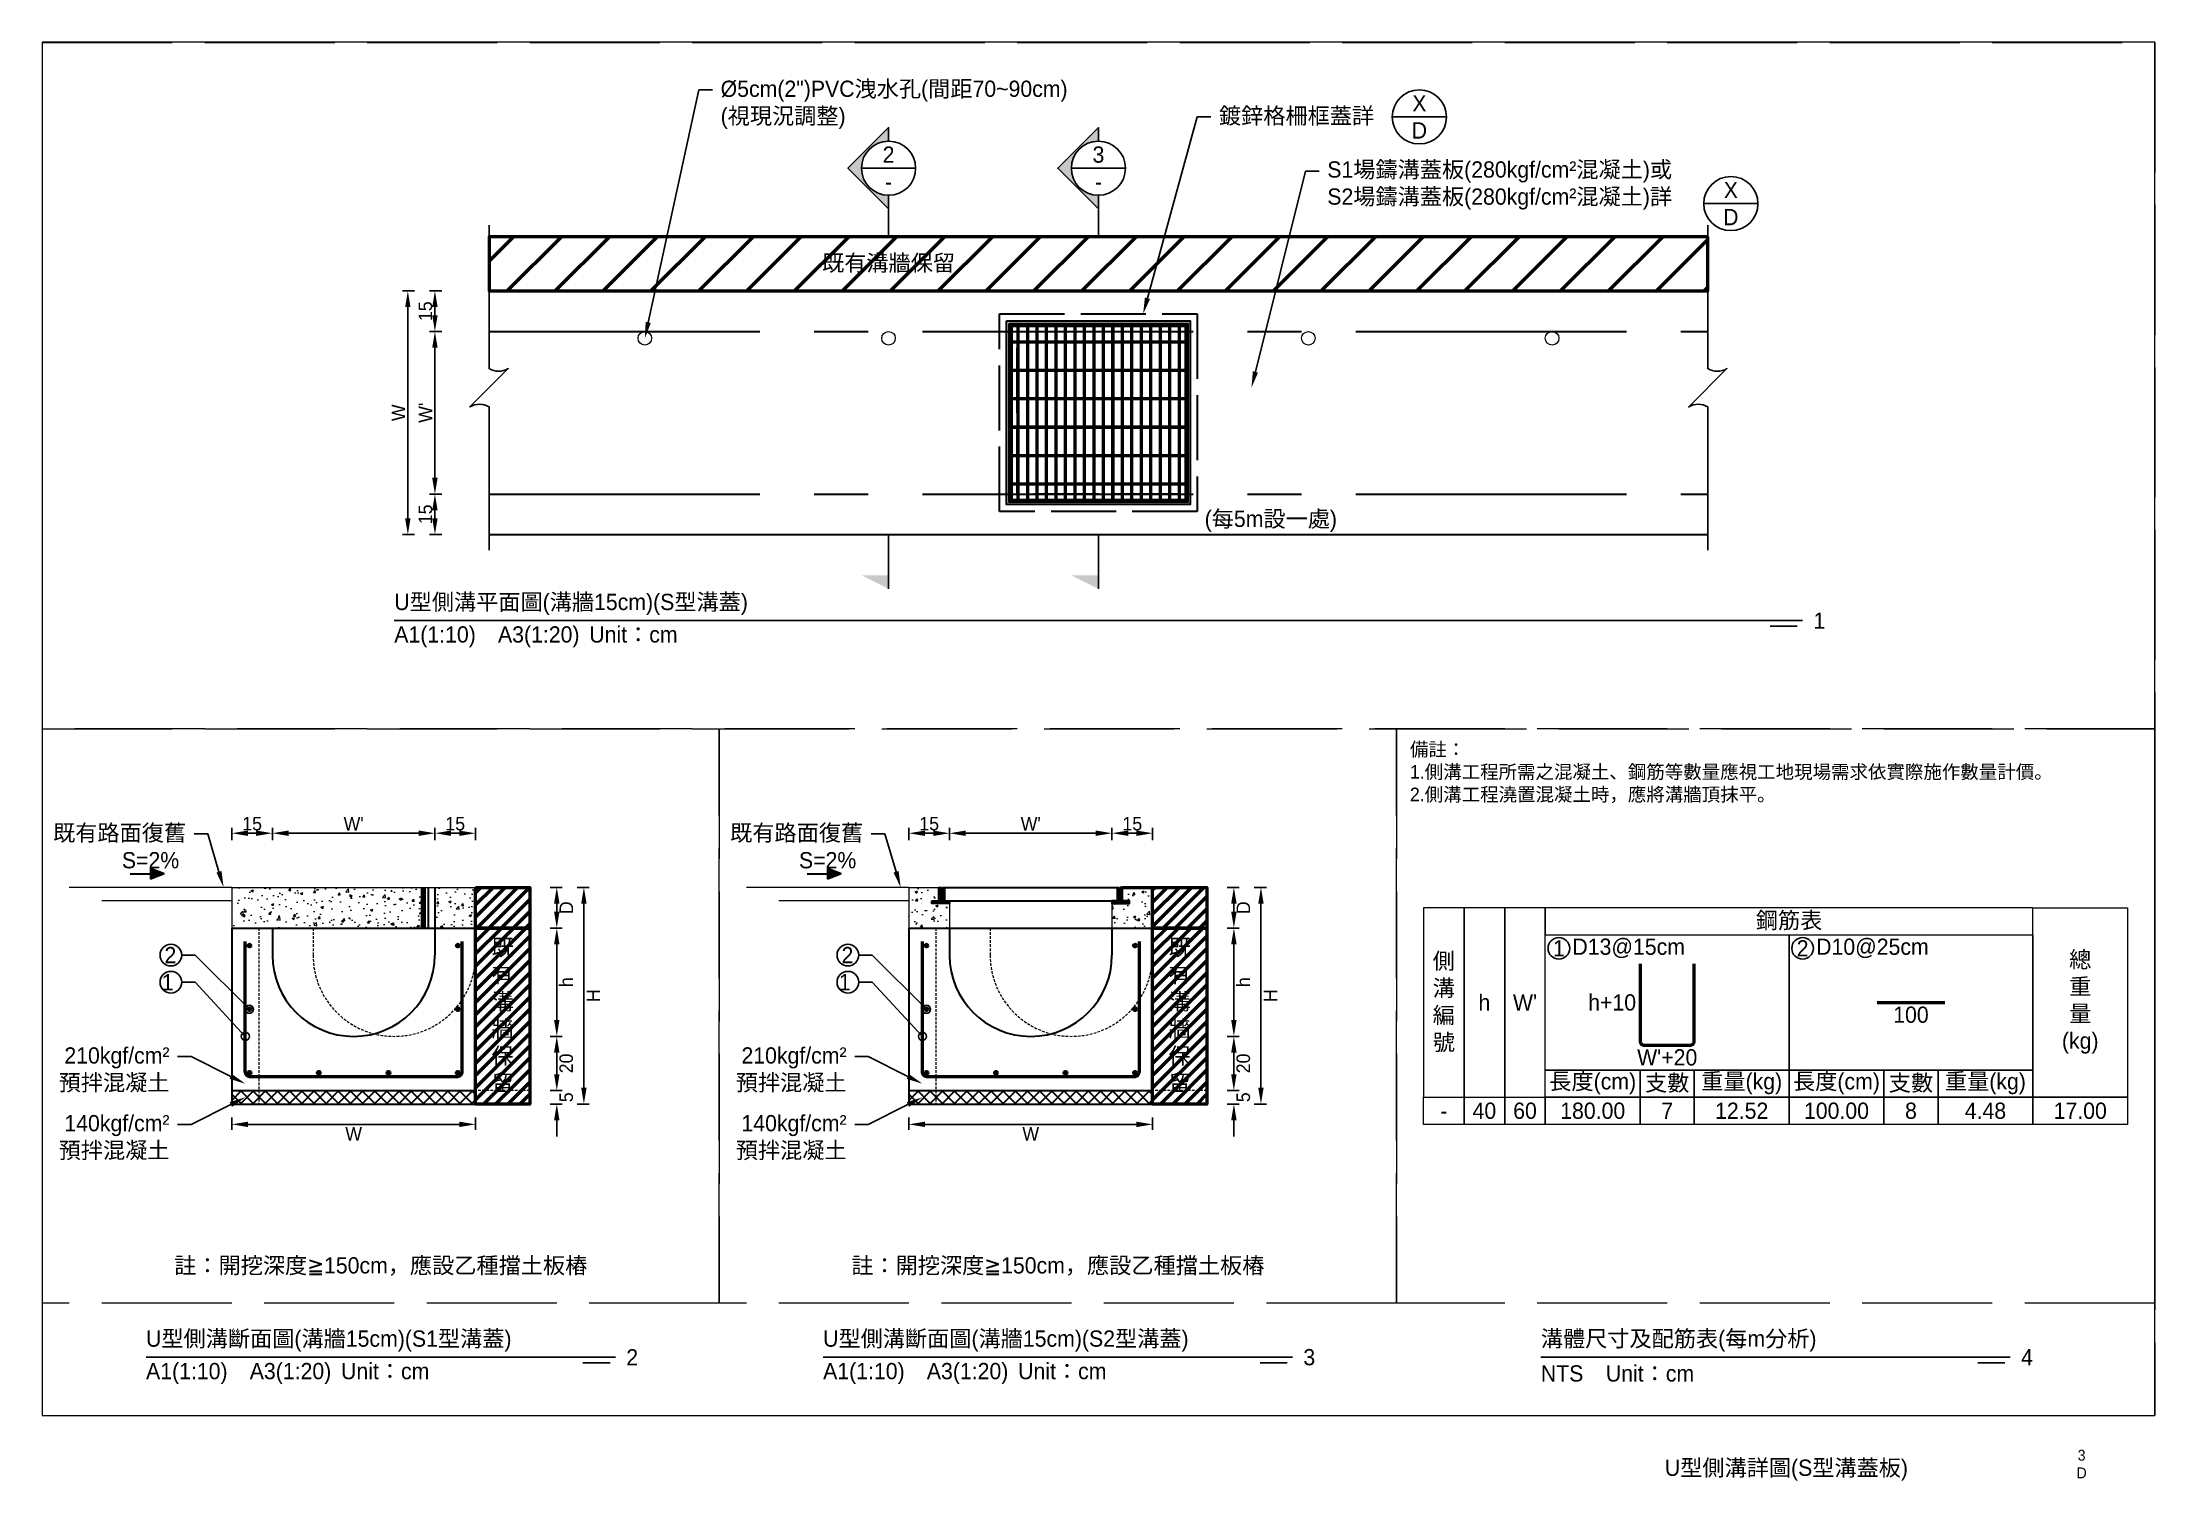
# Paper-space layout 'W90-h40-溝牆保留' of a CAD drawing. Extents: x 15 to 405, y 16 to 282.
# The model-space entities are those that its viewports show. They can reach past a viewport. Long polylines and large blocks are cut down to what shows.
import ezdxf
from ezdxf import colors
from ezdxf.entities.mleader import LeaderData, LeaderLine
from ezdxf.math import Vec2, Vec3

# ---------------------------------------------------------------- set-up
doc = ezdxf.new("R2010")
doc.units = 0
doc.header["$MEASUREMENT"] = 0
for name, pattern in [('ACAD_ISO02W100', [15, 12, -3]), ('CENTERX2', [4, 2.5, -0.5, 0.5, -0.5]), ('HIDDEN', [0.375, 0.25, -0.125])]:
    doc.linetypes.add(name, pattern=pattern)
for name, color, linetype, lineweight in [('一、1.基本-圖框', 7, 'Continuous', 20), ('一、3.基本-變更', 1, 'Continuous', 50), ('二、1.繪圖-既有設施', 8, 'Continuous', 20), ('二、2.繪圖-施作項目', 181, 'Continuous', 30), ('二、3.繪圖-排水流向', 170, 'Continuous', 30), ('二、4.繪圖-設計鋪面', 40, 'Continuous', 20), ('二、5.繪圖-鋼筋', 60, 'Continuous', 50), ('二、6.繪圖-其他施作項目', 35, 'Continuous', 30)]:
    doc.layers.add(name, color=color, linetype=linetype, lineweight=lineweight)
doc.layers.add('一、4.基本-隱藏', color=9, linetype='ACAD_ISO02W100', lineweight=20, plot=False)
doc.layers.add('三、1.文字-說明文字', color=2, linetype='Continuous')
doc.layers.add('三、3.文字-註解文字', color=2, linetype='Continuous')
doc.styles.add('次圖名(詳圖)', font='MS PGothic.ttf', dxfattribs={"height": 6})
doc.styles.add('註解文字', font='MS PGothic.ttf', dxfattribs={"height": 3})
doc.styles.add('註解文字(詳圖)', font='MS PGothic.ttf', dxfattribs={"height": 5})
doc.dimstyles.new('註解文字(詳圖)', dxfattribs={"dimtxt": 6, "dimasz": 6, "dimexe": 2, "dimexo": 5, "dimgap": 1, "dimtad": 2, "dimzin": 0, "dimdsep": 46, "dimtxsty": '註解文字(詳圖)', "dimcen": 0.1, "dimclrd": 256, "dimclre": 256, "dimclrt": 256, "dimadec": 0, "dimazin": 0, "dimtfac": 1, "dimtofl": 0, "dimtmove": 0, "dimatfit": 3, "dimfxlon": 1, "dimtolj": 1, "dimtzin": 0, "dimlwd": -1, "dimlwe": -1, "dimarcsym": 1})
pattern_1 = [(45, (-3685.3608, 76.9043), (-2.65165, 2.65165), []), (45, (-3684.477, 76.9043), (-2.65165, 2.65165), []), (45, (-3683.593, 76.9043), (-2.65165, 2.65165), []), (45, (-3682.709, 76.9043), (-2.65165, 2.65165), [])]

psp = doc.layouts.new('W90-h40-溝牆保留')

# ---------------------------------------------------------------- texts
at = {"layer": '一、1.基本-圖框', "attachment_point": 5, "style": '註解文字'}
for s, width, insert, char_height in [('{\\fMS PGothic|b0|i0|c128|p34;U型側溝詳圖(}S{\\fMS PGothic|b0|i0|c128|p34;型溝蓋板)}', 48.68436, (337.25, 18.375), 3), ('3', 4.24831, (391.75, 21.125), 2), ('D', 7.40984, (391.75, 17.875), 2)]:
    psp.add_mtext_dynamic_manual_height_columns(s, width=width, gutter_width=15, heights=[0], dxfattribs=dict(at, insert=insert, char_height=char_height))

msp = doc.modelspace()

# ---------------------------------------------------------------- texts
at = {"layer": '一、1.基本-圖框', "char_height": 6, "attachment_point": 5, "style": '註解文字(詳圖)'}
for s, width, insert in [('{\\fMS PGothic|b0|i0|c128|p34;鋼筋表}', 94.24964, (-1995, -324.5)), ('側溝編號', 12.98354, (-2122.5, -354.5)), ('{\\fMS PGothic|b0|i0|c128|p34;總重量(kg)}', 6, (-1887.5, -354.5)), ('{\\fMS PGothic|b0|i0|c128|p34;h}', 12.98354, (-2107.5, -354.5)), ("{\\fMS PGothic|b0|i0|c128|p34;W}'", 22.32258, (-2092.5, -354.5)), ('{\\fMS PGothic|b0|i0|c128|p34;長度(cm)}', 35.02324, (-2067.5, -384.5)), ('{\\fMS PGothic|b0|i0|c128|p34;支數}', 19.27354, (-2040, -384.5)), ('{\\fMS PGothic|b0|i0|c128|p34;重量(kg)}', 30.27214, (-2012.5, -384.5)), ('{\\fMS PGothic|b0|i0|c128|p34;長度(cm)}', 35.02324, (-1977.5, -384.5)), ('{\\fMS PGothic|b0|i0|c128|p34;支數}', 19.27354, (-1950, -384.5)), ('{\\fMS PGothic|b0|i0|c128|p34;重量(kg)}', 30.27214, (-1922.5, -384.5))]:
    msp.add_mtext_dynamic_manual_height_columns(s, width=width, gutter_width=30, heights=[0], dxfattribs=dict(at, insert=insert))
at = {"layer": '三、1.文字-說明文字', "style": '註解文字(詳圖)'}
for s, width, insert, char_height, attachment_point in [('{\\fMS PGothic|b0|i0|c128|p34;X}', 4.41909, (-2131.5, -22.5), 6, 5), ('{\\fMS PGothic|b0|i0|c128|p34;D}', 12.5857, (-2131.5, -32.5), 6, 5), ('{\\fMS PGothic|b0|i0|c128|p34;X}', 4.41909, (-2016.5, -54.5), 6, 5), ('{\\fMS PGothic|b0|i0|c128|p34;D}', 12.5857, (-2016.5, -64.5), 6, 5), ('{\\fMS PGothic|b0|i0|c128|p34;備註：\\P1.側溝工程所需之混凝土、鋼筋等數量應視工地現場需求依實際施作數量計價。\\P2.側溝工程澆置混凝土時，應將溝牆頂抹平。}', 249.57878, (-2135, -258.5), 5, 1)]:
    msp.add_mtext_dynamic_manual_height_columns(s, width=width, gutter_width=30, heights=[0], dxfattribs=dict(at, insert=insert, char_height=char_height, attachment_point=attachment_point))
at = {"layer": '三、3.文字-註解文字', "char_height": 6}
for s, width, gutter_width, insert, attachment_point, style in [('2', 6.60394, 25, (-2327.5, -41.443), 5, '註解文字(詳圖)'), ('3', 6.60394, 25, (-2250, -41.443), 5, '註解文字(詳圖)'), ('-', 6.60394, 25, (-2327.5, -51.443), 5, '註解文字(詳圖)'), ('-', 6.60394, 25, (-2250, -51.443), 5, '註解文字(詳圖)'), ('{\\fMS PGothic|b0|i0|c128|p34;既有溝牆}保留', 70.34372, 30, (-2327.5, -81.75), 5, '次圖名(詳圖)'), ('(每5m設一處)', 52.41253, 30, (-2186.354, -176.81), 5, '註解文字(詳圖)'), ('{\\fMS PGothic|b0|i0|c128|p34;U型側溝平面圖(溝牆15cm)}(S型溝蓋)', 138.66243, 15, (-2510, -207.5), 4, '次圖名(詳圖)'), ('1', 3, 15, (-1986, -213.5), 4, '次圖名(詳圖)'), ('A1(1:10)\u3000A3(1:20){\\fMS PGothic|b0|i0|c128|p34;^IUnit：cm}', 136.03259, 15, (-2510, -219.5), 4, '次圖名(詳圖)'), ('{\\fMS PGothic|b0|i0|c128|p34;既有溝牆}保留', 6, 30, (-2470, -359.5), 5, '次圖名(詳圖)'), ('{\\fMS PGothic|b0|i0|c128|p34;既有溝牆}保留', 6, 30, (-2220, -359.5), 5, '次圖名(詳圖)'), ('1', 8.38231, 30, (-2080, -334.5), 5, '註解文字(詳圖)'), ('D13@15cm', 6.06582, 30, (-2075, -334.5), 4, '註解文字(詳圖)'), ('2', 8.38231, 30, (-1990, -334.5), 5, '註解文字(詳圖)'), ('{\\fMS PGothic|b0|i0|c128|p34;D1}0{\\fMS PGothic|b0|i0|c128|p34;@}25{\\fMS PGothic|b0|i0|c128|p34;cm}', 6.06582, 30, (-1985, -334.5), 4, '註解文字(詳圖)'), ('-', 9.06048, 30, (-2122.5, -394.5), 5, '註解文字(詳圖)'), ('40', 9.06048, 30, (-2107.5, -394.5), 5, '註解文字(詳圖)'), ('6{\\fMS PGothic|b0|i0|c128|p34;0}', 9.06048, 30, (-2092.5, -394.5), 5, '註解文字(詳圖)'), ('180.00', 9.06048, 30, (-2067.5, -394.5), 5, '註解文字(詳圖)'), ('7', 9.06048, 30, (-2040, -394.5), 5, '註解文字(詳圖)'), ('12.52', 9.06048, 30, (-2012.5, -394.5), 5, '註解文字(詳圖)'), ('{\\fMS PGothic|b0|i0|c128|p34;100}.00', 9.06048, 30, (-1977.5, -394.5), 5, '註解文字(詳圖)'), ('8', 9.06048, 30, (-1950, -394.5), 5, '註解文字(詳圖)'), ('4.48', 9.06048, 30, (-1922.5, -394.5), 5, '註解文字(詳圖)'), ('17.00', 9.06048, 30, (-1887.5, -394.5), 5, '註解文字(詳圖)'), ('{\\fMS PGothic|b0|i0|c128|p34;註：開挖深度≧150cm，應設乙種擋土板樁}', 156.49231, 30, (-2515, -452), 5, '註解文字(詳圖)'), ('{\\fMS PGothic|b0|i0|c128|p34;註：開挖深度≧150cm，應設乙種擋土板樁}', 156.49231, 30, (-2265, -452), 5, '註解文字(詳圖)'), ('{\\fMS PGothic|b0|i0|c128|p34;U型側溝斷面圖(溝牆15cm)}(S1型溝蓋)', 143.40617, 15, (-2601.66, -479.5), 4, '次圖名(詳圖)'), ('{\\fMS PGothic|b0|i0|c128|p34;U型側溝斷面圖}(溝牆15cm){\\fMS PGothic|b0|i0|c128|p34;(S2型溝蓋)}', 142.18757, 15, (-2351.66, -479.5), 4, '次圖名(詳圖)'), ('{\\fMS PGothic|b0|i0|c128|p34;溝體尺寸}及{\\fMS PGothic|b0|i0|c128|p34;配筋表(每m分析)}', 144.80097, 15, (-2086.66, -479.5), 4, '次圖名(詳圖)'), ('2', 3, 15, (-2424.34, -485.5), 4, '次圖名(詳圖)'), ('3', 3, 15, (-2174.34, -485.5), 4, '次圖名(詳圖)'), ('4', 3, 15, (-1909.34, -485.5), 4, '次圖名(詳圖)'), ('A1(1:10)\u3000A3(1:20){\\fMS PGothic|b0|i0|c128|p34;^IUnit：cm}', 136.03259, 15, (-2601.66, -491.5), 4, '次圖名(詳圖)'), ('A1(1:10)\u3000A3(1:20){\\fMS PGothic|b0|i0|c128|p34;^IUnit：cm}', 136.03259, 15, (-2351.66, -491.5), 4, '次圖名(詳圖)'), ('NTS{\\fMS PGothic|b0|i0|c128|p34;^IUnit：cm}', 136.03259, 15, (-2086.66, -491.5), 4, '次圖名(詳圖)')]:
    msp.add_mtext_dynamic_manual_height_columns(s, width=width, gutter_width=gutter_width, heights=[0], dxfattribs=dict(at, insert=insert, attachment_point=attachment_point, style=style))
at = {"layer": '二、3.繪圖-排水流向', "char_height": 6, "attachment_point": 5, "style": '註解文字(詳圖)'}
for insert in [(-2600, -302), (-2350, -302)]:
    msp.add_mtext_dynamic_manual_height_columns('{\\fMS PGothic|b0|i0|c128|p34;S=2%}', width=10.17412, gutter_width=30, heights=[0], dxfattribs=dict(at, insert=insert))
at = {"layer": '二、5.繪圖-鋼筋', "char_height": 6, "style": '註解文字(詳圖)'}
for s, width, insert, attachment_point in [('h+10', 8.87231, (-2051.5, -354.5), 6), ('100', 3.56631, (-1950, -356), 2), ("{\\fMS PGothic|b0|i0|c128|p34;W}'+2{\\fMS PGothic|b0|i0|c128|p34;0}", 3.56631, (-2040, -371.75), 2)]:
    msp.add_mtext_dynamic_manual_height_columns(s, width=width, gutter_width=30, heights=[0], dxfattribs=dict(at, insert=insert, attachment_point=attachment_point))

# ---------------------------------------------------------------- blocks, each defined once
blk = doc.blocks.new('*D100')
at = {"layer": 'Defpoints', "color": 0, "transparency": 16777216}
for p in [(-2475, -91.75), (-2495, -106.75), (-2475, -106.75)]:
    blk.add_point(p, dxfattribs=at)
at = {"layer": '三、3.文字-註解文字', "transparency": 16777216}
for p, q in [((-2492.5, -91.75), (-2497, -91.75)), ((-2495, -97.75), (-2495, -100.75)), ((-2492.5, -106.75), (-2497, -106.75))]:
    blk.add_line(p, q, dxfattribs=at)
for points in [[(-2496, -97.75), (-2494, -97.75), (-2495, -91.75)], [(-2496, -100.75), (-2494, -100.75), (-2495, -106.75)]]:
    blk.add_solid(points, dxfattribs=at)
at = {"layer": '三、3.文字-註解文字', "transparency": 16777216, "insert": (-2498.5, -99.25), "char_height": 5, "attachment_point": 5, "rotation": 90, "style": '註解文字(詳圖)'}
blk.add_mtext('\\A1;15', dxfattribs=at)
blk = doc.blocks.new('*D101')
at = {"layer": 'Defpoints', "color": 0, "transparency": 16777216}
for p in [(-2475, -106.75), (-2495, -166.75), (-2475, -166.75)]:
    blk.add_point(p, dxfattribs=at)
at = {"layer": '三、3.文字-註解文字', "transparency": 16777216}
for p, q in [((-2492.5, -106.75), (-2497, -106.75)), ((-2495, -112.75), (-2495, -160.75)), ((-2492.5, -166.75), (-2497, -166.75))]:
    blk.add_line(p, q, dxfattribs=at)
for points in [[(-2496, -112.75), (-2494, -112.75), (-2495, -106.75)], [(-2496, -160.75), (-2494, -160.75), (-2495, -166.75)]]:
    blk.add_solid(points, dxfattribs=at)
at = {"layer": '三、3.文字-註解文字', "transparency": 16777216, "insert": (-2498.5, -136.75), "char_height": 5, "attachment_point": 5, "rotation": 90, "style": '註解文字(詳圖)'}
blk.add_mtext("\\A1;W'", dxfattribs=at)
blk = doc.blocks.new('*D102')
at = {"layer": 'Defpoints', "color": 0, "transparency": 16777216}
for p in [(-2475, -166.75), (-2495, -181.75), (-2475, -181.75)]:
    blk.add_point(p, dxfattribs=at)
at = {"layer": '三、3.文字-註解文字', "transparency": 16777216}
for p, q in [((-2492.5, -166.75), (-2497, -166.75)), ((-2495, -172.75), (-2495, -175.75)), ((-2492.5, -181.75), (-2497, -181.75))]:
    blk.add_line(p, q, dxfattribs=at)
for points in [[(-2496, -172.75), (-2494, -172.75), (-2495, -166.75)], [(-2496, -175.75), (-2494, -175.75), (-2495, -181.75)]]:
    blk.add_solid(points, dxfattribs=at)
at = {"layer": '三、3.文字-註解文字', "transparency": 16777216, "insert": (-2498.5, -174.25), "char_height": 5, "attachment_point": 5, "rotation": 90, "style": '註解文字(詳圖)'}
blk.add_mtext('\\A1;15', dxfattribs=at)
blk = doc.blocks.new('排水流向')
at = {"layer": '二、3.繪圖-排水流向'}
h = blk.add_hatch(color=256, dxfattribs=at)
h.dxf.hatch_style = 1
h.paths.add_polyline_path([(0, 1), (0, -1), (2.5, 0)])
for points in [[(-3.75, 0), (0, 0)], [(0, 1), (0, -1)], [(2.5, 0), (0, 1)], [(2.5, 0), (0, -1)]]:
    blk.add_lwpolyline(points, dxfattribs=at)
blk = doc.blocks.new('*D118')
at = {"layer": 'Defpoints', "color": 0, "transparency": 16777216}
for p in [(-2555, -292), (-2555, -327), (-2495, -327)]:
    blk.add_point(p, dxfattribs=at)
at = {"layer": '三、3.文字-註解文字', "transparency": 16777216}
for p, q in [((-2555, -294.5), (-2555, -290)), ((-2501, -292), (-2549, -292)), ((-2495, -294.5), (-2495, -290))]:
    blk.add_line(p, q, dxfattribs=at)
for points in [[(-2549, -291), (-2549, -293), (-2555, -292)], [(-2501, -291), (-2501, -293), (-2495, -292)]]:
    blk.add_solid(points, dxfattribs=at)
at = {"layer": '三、3.文字-註解文字', "transparency": 16777216, "insert": (-2525, -288.5), "char_height": 5, "attachment_point": 5, "style": '註解文字(詳圖)'}
blk.add_mtext("\\A1;W'", dxfattribs=at)
blk = doc.blocks.new('*D119')
at = {"layer": 'Defpoints', "color": 0, "transparency": 16777216}
for p in [(-2570, -292), (-2570, -327), (-2555, -327)]:
    blk.add_point(p, dxfattribs=at)
at = {"layer": '三、3.文字-註解文字', "transparency": 16777216}
for p, q in [((-2570, -294.5), (-2570, -290)), ((-2561, -292), (-2564, -292)), ((-2555, -294.5), (-2555, -290))]:
    blk.add_line(p, q, dxfattribs=at)
for points in [[(-2564, -291), (-2564, -293), (-2570, -292)], [(-2561, -291), (-2561, -293), (-2555, -292)]]:
    blk.add_solid(points, dxfattribs=at)
at = {"layer": '三、3.文字-註解文字', "transparency": 16777216, "insert": (-2562.5, -288.5), "char_height": 5, "attachment_point": 5, "style": '註解文字(詳圖)'}
blk.add_mtext('\\A1;15', dxfattribs=at)
blk = doc.blocks.new('*D120')
at = {"layer": 'Defpoints', "color": 0, "transparency": 16777216}
for p in [(-2495, -292), (-2495, -327), (-2480, -327)]:
    blk.add_point(p, dxfattribs=at)
at = {"layer": '三、3.文字-註解文字', "transparency": 16777216}
for p, q in [((-2495, -294.5), (-2495, -290)), ((-2486, -292), (-2489, -292)), ((-2480, -294.5), (-2480, -290))]:
    blk.add_line(p, q, dxfattribs=at)
for points in [[(-2489, -291), (-2489, -293), (-2495, -292)], [(-2486, -291), (-2486, -293), (-2480, -292)]]:
    blk.add_solid(points, dxfattribs=at)
at = {"layer": '三、3.文字-註解文字', "transparency": 16777216, "insert": (-2487.5, -288.5), "char_height": 5, "attachment_point": 5, "style": '註解文字(詳圖)'}
blk.add_mtext('\\A1;15', dxfattribs=at)
blk = doc.blocks.new('*D121')
at = {"layer": 'Defpoints', "color": 0, "transparency": 16777216}
for p in [(-2305, -292), (-2305, -327), (-2245, -327)]:
    blk.add_point(p, dxfattribs=at)
at = {"layer": '三、3.文字-註解文字', "transparency": 16777216}
for p, q in [((-2305, -294.5), (-2305, -290)), ((-2251, -292), (-2299, -292)), ((-2245, -294.5), (-2245, -290))]:
    blk.add_line(p, q, dxfattribs=at)
for points in [[(-2299, -291), (-2299, -293), (-2305, -292)], [(-2251, -291), (-2251, -293), (-2245, -292)]]:
    blk.add_solid(points, dxfattribs=at)
at = {"layer": '三、3.文字-註解文字', "transparency": 16777216, "insert": (-2275, -288.5), "char_height": 5, "attachment_point": 5, "style": '註解文字(詳圖)'}
blk.add_mtext("\\A1;W'", dxfattribs=at)
blk = doc.blocks.new('*D122')
at = {"layer": 'Defpoints', "color": 0, "transparency": 16777216}
for p in [(-2320, -292), (-2320, -327), (-2305, -327)]:
    blk.add_point(p, dxfattribs=at)
at = {"layer": '三、3.文字-註解文字', "transparency": 16777216}
for p, q in [((-2320, -294.5), (-2320, -290)), ((-2311, -292), (-2314, -292)), ((-2305, -294.5), (-2305, -290))]:
    blk.add_line(p, q, dxfattribs=at)
for points in [[(-2314, -291), (-2314, -293), (-2320, -292)], [(-2311, -291), (-2311, -293), (-2305, -292)]]:
    blk.add_solid(points, dxfattribs=at)
at = {"layer": '三、3.文字-註解文字', "transparency": 16777216, "insert": (-2312.5, -288.5), "char_height": 5, "attachment_point": 5, "style": '註解文字(詳圖)'}
blk.add_mtext('\\A1;15', dxfattribs=at)
blk = doc.blocks.new('*D123')
at = {"layer": 'Defpoints', "color": 0, "transparency": 16777216}
for p in [(-2245, -292), (-2245, -327), (-2230, -327)]:
    blk.add_point(p, dxfattribs=at)
at = {"layer": '三、3.文字-註解文字', "transparency": 16777216}
for p, q in [((-2245, -294.5), (-2245, -290)), ((-2236, -292), (-2239, -292)), ((-2230, -294.5), (-2230, -290))]:
    blk.add_line(p, q, dxfattribs=at)
for points in [[(-2239, -291), (-2239, -293), (-2245, -292)], [(-2236, -291), (-2236, -293), (-2230, -292)]]:
    blk.add_solid(points, dxfattribs=at)
at = {"layer": '三、3.文字-註解文字', "transparency": 16777216, "insert": (-2237.5, -288.5), "char_height": 5, "attachment_point": 5, "style": '註解文字(詳圖)'}
blk.add_mtext('\\A1;15', dxfattribs=at)
blk = doc.blocks.new('*D136')
at = {"layer": 'Defpoints', "color": 0, "transparency": 16777216}
for p in [(-2320, -392), (-2230, -392), (-2320, -399.5)]:
    blk.add_point(p, dxfattribs=at)
at = {"layer": '三、3.文字-註解文字', "transparency": 16777216}
for p, q in [((-2320, -397), (-2320, -401.5)), ((-2230, -397), (-2230, -401.5)), ((-2236, -399.5), (-2314, -399.5))]:
    blk.add_line(p, q, dxfattribs=at)
for points in [[(-2314, -398.5), (-2314, -400.5), (-2320, -399.5)], [(-2236, -398.5), (-2236, -400.5), (-2230, -399.5)]]:
    blk.add_solid(points, dxfattribs=at)
at = {"layer": '三、3.文字-註解文字', "transparency": 16777216, "insert": (-2275, -403), "char_height": 5, "attachment_point": 5, "style": '註解文字(詳圖)'}
blk.add_mtext('\\A1;W', dxfattribs=at)
blk = doc.blocks.new('*D137')
at = {"layer": 'Defpoints', "color": 0, "transparency": 16777216}
for p in [(-2570, -392), (-2480, -392), (-2570, -399.5)]:
    blk.add_point(p, dxfattribs=at)
at = {"layer": '三、3.文字-註解文字', "transparency": 16777216}
for p, q in [((-2570, -397), (-2570, -401.5)), ((-2480, -397), (-2480, -401.5)), ((-2486, -399.5), (-2564, -399.5))]:
    blk.add_line(p, q, dxfattribs=at)
for points in [[(-2564, -398.5), (-2564, -400.5), (-2570, -399.5)], [(-2486, -398.5), (-2486, -400.5), (-2480, -399.5)]]:
    blk.add_solid(points, dxfattribs=at)
at = {"layer": '三、3.文字-註解文字', "transparency": 16777216, "insert": (-2525, -403), "char_height": 5, "attachment_point": 5, "style": '註解文字(詳圖)'}
blk.add_mtext('\\A1;W', dxfattribs=at)
blk = doc.blocks.new('_Small')
at = {"color": 0, "linetype": 'ByBlock', "lineweight": -2}
blk.add_circle((0, 0), 0.25, dxfattribs=at)
blk = doc.blocks.new('*D143')
at = {"layer": 'Defpoints', "color": 0, "transparency": 16777216}
for p in [(-2275, -327), (-2200, -327), (-2275, -367)]:
    blk.add_point(p, dxfattribs=at)
at = {"layer": '三、3.文字-註解文字', "transparency": 16777216}
for p, q in [((-2202.5, -327), (-2198, -327)), ((-2200, -361), (-2200, -333)), ((-2202.5, -367), (-2198, -367))]:
    blk.add_line(p, q, dxfattribs=at)
for points in [[(-2201, -333), (-2199, -333), (-2200, -327)], [(-2201, -361), (-2199, -361), (-2200, -367)]]:
    blk.add_solid(points, dxfattribs=at)
at = {"layer": '三、3.文字-註解文字', "transparency": 16777216, "insert": (-2196.5, -347), "char_height": 5, "attachment_point": 5, "rotation": 90, "style": '註解文字(詳圖)'}
blk.add_mtext('\\A1;h', dxfattribs=at)
blk = doc.blocks.new('*D144')
at = {"layer": 'Defpoints', "color": 0, "transparency": 16777216}
for p in [(-2275, -367), (-2275, -387), (-2200, -387)]:
    blk.add_point(p, dxfattribs=at)
at = {"layer": '三、3.文字-註解文字', "transparency": 16777216}
for p, q in [((-2202.5, -367), (-2198, -367)), ((-2200, -373), (-2200, -381)), ((-2202.5, -387), (-2198, -387))]:
    blk.add_line(p, q, dxfattribs=at)
for points in [[(-2201, -373), (-2199, -373), (-2200, -367)], [(-2201, -381), (-2199, -381), (-2200, -387)]]:
    blk.add_solid(points, dxfattribs=at)
at = {"layer": '三、3.文字-註解文字', "transparency": 16777216, "insert": (-2196.5, -377), "char_height": 5, "attachment_point": 5, "rotation": 90, "style": '註解文字(詳圖)'}
blk.add_mtext('\\A1;20', dxfattribs=at)
blk = doc.blocks.new('*D145')
at = {"layer": 'Defpoints', "color": 0, "transparency": 16777216}
for p in [(-2275, -387), (-2275, -392), (-2200, -392)]:
    blk.add_point(p, dxfattribs=at)
at = {"layer": '三、3.文字-註解文字', "transparency": 16777216}
for p, q in [((-2200, -381), (-2200, -375)), ((-2202.5, -387), (-2198, -387)), ((-2202.5, -392), (-2198, -392)), ((-2200, -398), (-2200, -404))]:
    blk.add_line(p, q, dxfattribs=at)
for points in [[(-2201, -381), (-2199, -381), (-2200, -387)], [(-2201, -398), (-2199, -398), (-2200, -392)]]:
    blk.add_solid(points, dxfattribs=at)
at = {"layer": '三、3.文字-註解文字', "transparency": 16777216, "insert": (-2196.5, -389.5), "char_height": 5, "attachment_point": 5, "rotation": 90, "style": '註解文字(詳圖)'}
blk.add_mtext('\\A1;5', dxfattribs=at)
blk = doc.blocks.new('*D146')
at = {"layer": 'Defpoints', "color": 0, "transparency": 16777216}
for p in [(-2210, -312), (-2200, -312), (-2210, -327)]:
    blk.add_point(p, dxfattribs=at)
at = {"layer": '三、3.文字-註解文字', "transparency": 16777216}
for p, q in [((-2202.5, -312), (-2198, -312)), ((-2200, -321), (-2200, -318)), ((-2202.5, -327), (-2198, -327))]:
    blk.add_line(p, q, dxfattribs=at)
for points in [[(-2201, -318), (-2199, -318), (-2200, -312)], [(-2201, -321), (-2199, -321), (-2200, -327)]]:
    blk.add_solid(points, dxfattribs=at)
at = {"layer": '三、3.文字-註解文字', "transparency": 16777216, "insert": (-2196.5, -319.5), "char_height": 5, "attachment_point": 5, "rotation": 90, "style": '註解文字(詳圖)'}
blk.add_mtext('\\A1;D', dxfattribs=at)
blk = doc.blocks.new('*D147')
at = {"layer": 'Defpoints', "color": 0, "transparency": 16777216}
for p in [(-2210, -312), (-2190, -312), (-2210, -392)]:
    blk.add_point(p, dxfattribs=at)
at = {"layer": '三、3.文字-註解文字', "transparency": 16777216}
for p, q in [((-2192.5, -312), (-2188, -312)), ((-2190, -386), (-2190, -318)), ((-2192.5, -392), (-2188, -392))]:
    blk.add_line(p, q, dxfattribs=at)
for points in [[(-2191, -318), (-2189, -318), (-2190, -312)], [(-2191, -386), (-2189, -386), (-2190, -392)]]:
    blk.add_solid(points, dxfattribs=at)
at = {"layer": '三、3.文字-註解文字', "transparency": 16777216, "insert": (-2186.5, -352), "char_height": 5, "attachment_point": 5, "rotation": 90, "style": '註解文字(詳圖)'}
blk.add_mtext('\\A1;H', dxfattribs=at)
blk = doc.blocks.new('*D158')
at = {"layer": 'Defpoints', "color": 0, "transparency": 16777216}
for p in [(-2525, -327), (-2450, -327), (-2525, -367)]:
    blk.add_point(p, dxfattribs=at)
at = {"layer": '三、3.文字-註解文字', "transparency": 16777216}
for p, q in [((-2452.5, -327), (-2448, -327)), ((-2450, -361), (-2450, -333)), ((-2452.5, -367), (-2448, -367))]:
    blk.add_line(p, q, dxfattribs=at)
for points in [[(-2451, -333), (-2449, -333), (-2450, -327)], [(-2451, -361), (-2449, -361), (-2450, -367)]]:
    blk.add_solid(points, dxfattribs=at)
at = {"layer": '三、3.文字-註解文字', "transparency": 16777216, "insert": (-2446.5, -347), "char_height": 5, "attachment_point": 5, "rotation": 90, "style": '註解文字(詳圖)'}
blk.add_mtext('\\A1;h', dxfattribs=at)
blk = doc.blocks.new('*D159')
at = {"layer": 'Defpoints', "color": 0, "transparency": 16777216}
for p in [(-2525, -367), (-2525, -387), (-2450, -387)]:
    blk.add_point(p, dxfattribs=at)
at = {"layer": '三、3.文字-註解文字', "transparency": 16777216}
for p, q in [((-2452.5, -367), (-2448, -367)), ((-2450, -373), (-2450, -381)), ((-2452.5, -387), (-2448, -387))]:
    blk.add_line(p, q, dxfattribs=at)
for points in [[(-2451, -373), (-2449, -373), (-2450, -367)], [(-2451, -381), (-2449, -381), (-2450, -387)]]:
    blk.add_solid(points, dxfattribs=at)
at = {"layer": '三、3.文字-註解文字', "transparency": 16777216, "insert": (-2446.5, -377), "char_height": 5, "attachment_point": 5, "rotation": 90, "style": '註解文字(詳圖)'}
blk.add_mtext('\\A1;20', dxfattribs=at)
blk = doc.blocks.new('*D160')
at = {"layer": 'Defpoints', "color": 0, "transparency": 16777216}
for p in [(-2525, -387), (-2525, -392), (-2450, -392)]:
    blk.add_point(p, dxfattribs=at)
at = {"layer": '三、3.文字-註解文字', "transparency": 16777216}
for p, q in [((-2450, -381), (-2450, -375)), ((-2452.5, -387), (-2448, -387)), ((-2452.5, -392), (-2448, -392)), ((-2450, -398), (-2450, -404))]:
    blk.add_line(p, q, dxfattribs=at)
for points in [[(-2451, -381), (-2449, -381), (-2450, -387)], [(-2451, -398), (-2449, -398), (-2450, -392)]]:
    blk.add_solid(points, dxfattribs=at)
at = {"layer": '三、3.文字-註解文字', "transparency": 16777216, "insert": (-2446.5, -389.5), "char_height": 5, "attachment_point": 5, "rotation": 90, "style": '註解文字(詳圖)'}
blk.add_mtext('\\A1;5', dxfattribs=at)
blk = doc.blocks.new('*D161')
at = {"layer": 'Defpoints', "color": 0, "transparency": 16777216}
for p in [(-2460, -312), (-2450, -312), (-2460, -327)]:
    blk.add_point(p, dxfattribs=at)
at = {"layer": '三、3.文字-註解文字', "transparency": 16777216}
for p, q in [((-2452.5, -312), (-2448, -312)), ((-2450, -321), (-2450, -318)), ((-2452.5, -327), (-2448, -327))]:
    blk.add_line(p, q, dxfattribs=at)
for points in [[(-2451, -318), (-2449, -318), (-2450, -312)], [(-2451, -321), (-2449, -321), (-2450, -327)]]:
    blk.add_solid(points, dxfattribs=at)
at = {"layer": '三、3.文字-註解文字', "transparency": 16777216, "insert": (-2446.5, -319.5), "char_height": 5, "attachment_point": 5, "rotation": 90, "style": '註解文字(詳圖)'}
blk.add_mtext('\\A1;D', dxfattribs=at)
blk = doc.blocks.new('*D162')
at = {"layer": 'Defpoints', "color": 0, "transparency": 16777216}
for p in [(-2460, -312), (-2440, -312), (-2460, -392)]:
    blk.add_point(p, dxfattribs=at)
at = {"layer": '三、3.文字-註解文字', "transparency": 16777216}
for p, q in [((-2442.5, -312), (-2438, -312)), ((-2440, -386), (-2440, -318)), ((-2442.5, -392), (-2438, -392))]:
    blk.add_line(p, q, dxfattribs=at)
for points in [[(-2441, -318), (-2439, -318), (-2440, -312)], [(-2441, -386), (-2439, -386), (-2440, -392)]]:
    blk.add_solid(points, dxfattribs=at)
at = {"layer": '三、3.文字-註解文字', "transparency": 16777216, "insert": (-2436.5, -352), "char_height": 5, "attachment_point": 5, "rotation": 90, "style": '註解文字(詳圖)'}
blk.add_mtext('\\A1;H', dxfattribs=at)
blk = doc.blocks.new('*D383')
at = {"layer": 'Defpoints', "color": 0, "transparency": 16777216}
for p in [(-2505, -91.75), (-2475, -91.75), (-2475, -181.75)]:
    blk.add_point(p, dxfattribs=at)
at = {"layer": '三、3.文字-註解文字', "transparency": 16777216}
for p, q in [((-2502.5, -91.75), (-2507, -91.75)), ((-2505, -175.75), (-2505, -97.75)), ((-2502.5, -181.75), (-2507, -181.75))]:
    blk.add_line(p, q, dxfattribs=at)
for points in [[(-2506, -97.75), (-2504, -97.75), (-2505, -91.75)], [(-2506, -175.75), (-2504, -175.75), (-2505, -181.75)]]:
    blk.add_solid(points, dxfattribs=at)
at = {"layer": '三、3.文字-註解文字', "transparency": 16777216, "insert": (-2508.5, -136.75), "char_height": 5, "attachment_point": 5, "rotation": 90, "style": '註解文字(詳圖)'}
blk.add_mtext('\\A1;W', dxfattribs=at)

# ---------------------------------------------------------------- dimensions: what is measured, and where the dimension line sits
at = {"layer": '三、3.文字-註解文字'}
for base, p1, p2, text, picture, middle in [((-2505, -91.75), (-2475, -181.75), (-2475, -91.75), 'W', '*D383', (-2508.5, -136.75)), ((-2495, -106.75), (-2475, -91.75), (-2475, -106.75), '15', '*D100', (-2498.5, -99.25)), ((-2495, -166.75), (-2475, -106.75), (-2475, -166.75), "W'", '*D101', (-2498.5, -136.75)), ((-2495, -181.75), (-2475, -166.75), (-2475, -181.75), '15', '*D102', (-2498.5, -174.25)), ((-2450, -312), (-2460, -327), (-2460, -312), 'D', '*D161', (-2446.5, -319.5)), ((-2440, -312), (-2460, -392), (-2460, -312), 'H', '*D162', (-2436.5, -352)), ((-2200, -312), (-2210, -327), (-2210, -312), 'D', '*D146', (-2196.5, -319.5)), ((-2190, -312), (-2210, -392), (-2210, -312), 'H', '*D147', (-2186.5, -352)), ((-2450, -327), (-2525, -367), (-2525, -327), 'h', '*D158', (-2446.5, -347)), ((-2200, -327), (-2275, -367), (-2275, -327), 'h', '*D143', (-2196.5, -347)), ((-2450, -387), (-2525, -367), (-2525, -387), '20', '*D159', (-2446.5, -377)), ((-2200, -387), (-2275, -367), (-2275, -387), '20', '*D144', (-2196.5, -377)), ((-2450, -392), (-2525, -387), (-2525, -392), '5', '*D160', (-2446.5, -389.5)), ((-2200, -392), (-2275, -387), (-2275, -392), '5', '*D145', (-2196.5, -389.5))]:
    dim = msp.add_linear_dim(base=base, p1=p1, p2=p2, angle=90, text=text, dimstyle='註解文字(詳圖)', dxfattribs=at)
    dim.commit()
    dim.dimension.update_dxf_attribs({"geometry": picture, "text_midpoint": middle})
for base, p1, p2, text, picture, middle in [((-2570, -292), (-2555, -327), (-2570, -327), '15', '*D119', (-2562.5, -288.5)), ((-2555, -292), (-2495, -327), (-2555, -327), "W'", '*D118', (-2525, -288.5)), ((-2495, -292), (-2480, -327), (-2495, -327), '15', '*D120', (-2487.5, -288.5)), ((-2320, -292), (-2305, -327), (-2320, -327), '15', '*D122', (-2312.5, -288.5)), ((-2305, -292), (-2245, -327), (-2305, -327), "W'", '*D121', (-2275, -288.5)), ((-2245, -292), (-2230, -327), (-2245, -327), '15', '*D123', (-2237.5, -288.5)), ((-2570, -399.5), (-2480, -392), (-2570, -392), 'W', '*D137', (-2525, -403)), ((-2320, -399.5), (-2230, -392), (-2320, -392), 'W', '*D136', (-2275, -403))]:
    dim = msp.add_linear_dim(base=base, p1=p1, p2=p2, text=text, dimstyle='註解文字(詳圖)', dxfattribs=at)
    dim.commit()
    dim.dimension.update_dxf_attribs({"geometry": picture, "text_midpoint": middle})

# ---------------------------------------------------------------- hatches: boundary and pattern name
at = {"layer": '一、3.基本-變更'}
h = msp.add_hatch(dxfattribs=at)
h.set_pattern_fill('ANSI31', color=256, scale=100)
h.set_pattern_definition([(45, (-4046.861, 2307.127), (-8.838835, 8.838835), [])])
h.paths.add_polyline_path([(-2475, -71.75), (-2475, -91.75), (-2025, -91.75), (-2025, -71.75)])
h = msp.add_hatch(dxfattribs=at)
h.set_pattern_fill('ANSI31', color=256)
h.set_pattern_definition([(45, (-1582.558, -548.0457), (-2.245064, 2.245064), [])])
h.paths.add_polyline_path([(-2480, -327), (-2460, -327), (-2460, -312), (-2480, -312)])
h = msp.add_hatch(dxfattribs=at)
h.set_pattern_fill('ANSI31', color=256)
h.set_pattern_definition([(45, (-1332.558, -506.5736), (-2.245064, 2.245064), [])])
h.paths.add_polyline_path([(-2230, -312), (-2230, -327), (-2210, -327), (-2210, -312)])
h = msp.add_hatch(dxfattribs=at)
h.set_pattern_fill('ANSI31', color=256)
h.set_pattern_definition([(45, (-2869.6807, -699.3014), (-2.245064, 2.245064), [])])
h.paths.add_polyline_path([(-2460, -327), (-2480, -327), (-2480, -392), (-2460, -392)])
h = msp.add_hatch(dxfattribs=at)
h.set_pattern_fill('ANSI31', color=256)
h.set_pattern_definition([(45, (-2619.6807, -699.3014), (-2.245064, 2.245064), [])])
h.paths.add_polyline_path([(-2210, -327), (-2230, -327), (-2230, -392), (-2210, -392)])
at = {"layer": '三、3.文字-註解文字'}
h = msp.add_hatch(color=256, dxfattribs=at)
h.dxf.hatch_style = 1
h.paths.add_polyline_path([(-2327.5, -31.443), (-2342.5, -46.443), (-2327.5, -61.443), (-2327.5, -56.443, -0.4142136), (-2337.5, -46.443, -0.4142136), (-2327.5, -36.443)])
h = msp.add_hatch(color=256, dxfattribs=at)
h.dxf.hatch_style = 1
h.paths.add_polyline_path([(-2250, -31.443), (-2265, -46.443), (-2250, -61.443), (-2250, -56.443, -0.4142136), (-2260, -46.443, -0.4142136), (-2250, -36.443)])
h = msp.add_hatch(color=256, dxfattribs=at)
h.dxf.hatch_style = 1
h.paths.add_polyline_path([(-2337.5, -196.75), (-2327.5, -201.75), (-2327.5, -196.75)])
h = msp.add_hatch(color=256, dxfattribs=at)
h.dxf.hatch_style = 1
h.paths.add_polyline_path([(-2260, -196.75), (-2250, -201.75), (-2250, -196.75)])
at = {"layer": '二、1.繪圖-既有設施'}
h = msp.add_hatch(dxfattribs=at)
h.set_pattern_fill('AR-CONC', color=256, scale=0.05)
h.set_pattern_definition([(50, (-1582.558, -548.046), (9.109233, -0.796954), [0.9525, -10.4775]), (355, (-1582.558, -548.046), (-1.76217, 9.55284), [0.762, -8.38203]), (100.4514, (-1581.799, -548.112), (7.34706, 8.75589), [0.8095, -8.90451]), (46.1842, (-1582.558, -545.506), (13.55395, -2.10212), [1.42875, -15.71625]), (96.6356, (-1581.429, -545.681), (11.8702, 12.3713), [1.21425, -13.35678]), (351.1842, (-1582.558, -545.506), (11.8702, 12.3713), [1.143, -12.57299]), (21, (-1581.288, -546.141), (7.58072, -5.11326), [0.9525, -10.4775]), (326, (-1581.288, -546.141), (3.0901, 9.2094), [0.762, -8.382]), (71.4514, (-1580.656, -546.567), (10.67082, 4.09614), [0.8095, -8.9045]), (37.5, (-1582.558, -548.0457), (0.15443, 4.227752), [0, -8.2804, 0, -8.509, 0, -8.41375]), (7.5, (-1582.558, -548.0457), (3.340983, 5.009029), [0, -4.8514, 0, -8.0899, 0, -3.20675]), (327.5, (-1585.39, -548.0457), (6.77953, -0.286437), [0, -3.175, 0, -9.906, 0, -13.1445]), (317.5, (-1586.66, -548.046), (7.40646, 1.271325), [0, -4.1275, 0, -6.5786, 0, -9.3345])])
h.paths.add_polyline_path([(-2500, -327), (-2500, -312), (-2570, -312), (-2570, -327)])
h.paths.add_polyline_path([(-2480, -312), (-2495, -312), (-2495, -327), (-2480, -327)])
h = msp.add_hatch(dxfattribs=at)
h.set_pattern_fill('AR-CONC', color=256, scale=0.05)
h.set_pattern_definition([(50, (-1332.558, -506.5736), (9.109233, -0.796954), [0.9525, -10.4775]), (355, (-1332.558, -506.574), (-1.76217, 9.55284), [0.762, -8.38203]), (100.4514, (-1331.799, -506.64), (7.34706, 8.75589), [0.8095, -8.90451]), (46.1842, (-1332.558, -504.034), (13.55395, -2.10212), [1.42875, -15.71625]), (96.6356, (-1331.429, -504.209), (11.8702, 12.3713), [1.21425, -13.35678]), (351.1842, (-1332.558, -504.034), (11.8702, 12.3713), [1.143, -12.57299]), (21, (-1331.288, -504.6686), (7.58072, -5.11326), [0.9525, -10.4775]), (326, (-1331.288, -504.669), (3.0901, 9.2094), [0.762, -8.382]), (71.4514, (-1330.656, -505.095), (10.67082, 4.09614), [0.8095, -8.9045]), (37.5, (-1332.558, -506.5736), (0.15443, 4.227752), [0, -8.2804, 0, -8.509, 0, -8.41375]), (7.5, (-1332.558, -506.5736), (3.340983, 5.009029), [0, -4.8514, 0, -8.0899, 0, -3.20675]), (327.5, (-1335.39, -506.5736), (6.77953, -0.286437), [0, -3.175, 0, -9.906, 0, -13.1445]), (317.5, (-1336.66, -506.5736), (7.40646, 1.271325), [0, -4.1275, 0, -6.5786, 0, -9.3345])])
h.paths.add_polyline_path([(-2311.5, -317), (-2308.9, -317), (-2308.9, -312), (-2320, -312), (-2320, -327), (-2305, -327), (-2305, -317.9), (-2311.5, -317.9)])
h.paths.add_polyline_path([(-2230, -312), (-2241.1, -312), (-2241.1, -317), (-2238.5, -317), (-2238.5, -317.9), (-2245, -317.9), (-2245, -327), (-2230, -327)])
at = {"layer": '二、2.繪圖-施作項目'}
h = msp.add_hatch(dxfattribs=at)
h.set_pattern_fill('ANSI37', color=256)
h.set_pattern_definition([(45, (-2869.6807, -699.3014), (-2.245064, 2.245064), []), (135, (-2869.6807, -699.3014), (-2.245064, -2.245064), [])])
h.paths.add_polyline_path([(-2570, -387), (-2570, -392), (-2480, -392), (-2480, -387)])
h = msp.add_hatch(dxfattribs=at)
h.set_pattern_fill('ANSI37', color=256)
h.set_pattern_definition([(45, (-2619.6807, -699.3014), (-2.245064, 2.245064), []), (135, (-2619.6807, -699.3014), (-2.245064, -2.245064), [])])
h.paths.add_polyline_path([(-2320, -387), (-2320, -392), (-2230, -392), (-2230, -387)])
at = {"layer": '二、5.繪圖-鋼筋'}
h = msp.add_hatch(color=256, dxfattribs=at)
h.dxf.hatch_style = 1
h.paths.add_polyline_path([(-2563, -333.5, 1), (-2564, -333.5, 1)])
h = msp.add_hatch(color=256, dxfattribs=at)
h.dxf.hatch_style = 1
h.paths.add_polyline_path([(-2486, -333.5, 1), (-2487, -333.5, 1)])
h = msp.add_hatch(color=256, dxfattribs=at)
h.dxf.hatch_style = 1
h.paths.add_polyline_path([(-2313, -333.5, 1), (-2314, -333.5, 1)])
h = msp.add_hatch(color=256, dxfattribs=at)
h.dxf.hatch_style = 1
h.paths.add_polyline_path([(-2236, -333.5, 1), (-2237, -333.5, 1)])
h = msp.add_hatch(color=256, dxfattribs=at)
h.dxf.hatch_style = 1
h.paths.add_polyline_path([(-2563, -357, 1), (-2564, -357, 1)])
h = msp.add_hatch(color=256, dxfattribs=at)
h.dxf.hatch_style = 1
h.paths.add_polyline_path([(-2486, -357, 1), (-2487, -357, 1)])
h = msp.add_hatch(color=256, dxfattribs=at)
h.dxf.hatch_style = 1
h.paths.add_polyline_path([(-2313, -357, 1), (-2314, -357, 1)])
h = msp.add_hatch(color=256, dxfattribs=at)
h.dxf.hatch_style = 1
h.paths.add_polyline_path([(-2236, -357, 1), (-2237, -357, 1)])
h = msp.add_hatch(color=256, dxfattribs=at)
h.dxf.hatch_style = 1
h.paths.add_polyline_path([(-2563, -380.5, 1), (-2564, -380.5, 1)])
h = msp.add_hatch(color=256, dxfattribs=at)
h.dxf.hatch_style = 1
h.paths.add_polyline_path([(-2537.33, -380.5, 1), (-2538.33, -380.5, 1)])
h = msp.add_hatch(color=256, dxfattribs=at)
h.dxf.hatch_style = 1
h.paths.add_polyline_path([(-2511.66, -380.5, 1), (-2512.66, -380.5, 1)])
h = msp.add_hatch(color=256, dxfattribs=at)
h.dxf.hatch_style = 1
h.paths.add_polyline_path([(-2486, -380.5, 1), (-2487, -380.5, 1)])
h = msp.add_hatch(color=256, dxfattribs=at)
h.dxf.hatch_style = 1
h.paths.add_polyline_path([(-2313, -380.5, 1), (-2314, -380.5, 1)])
h = msp.add_hatch(color=256, dxfattribs=at)
h.dxf.hatch_style = 1
h.paths.add_polyline_path([(-2287.33, -380.5, 1), (-2288.33, -380.5, 1)])
h = msp.add_hatch(color=256, dxfattribs=at)
h.dxf.hatch_style = 1
h.paths.add_polyline_path([(-2261.66, -380.5, 1), (-2262.66, -380.5, 1)])
h = msp.add_hatch(color=256, dxfattribs=at)
h.dxf.hatch_style = 1
h.paths.add_polyline_path([(-2236, -380.5, 1), (-2237, -380.5, 1)])
at = {"layer": '二、6.繪圖-其他施作項目'}
h = msp.add_hatch(color=256, dxfattribs=at)
h.dxf.hatch_style = 1
h.paths.add_polyline_path([(-2283.9, -170.65), (-2216.1, -170.65), (-2216.1, -102.85), (-2283.9, -102.85)])
h.paths.add_polyline_path([(-2283, -169.75), (-2217, -169.75), (-2217, -103.75), (-2283, -103.75)], flags=16)
h = msp.add_hatch(dxfattribs=at)
h.set_pattern_fill('ANSI34', color=256, scale=5)
h.set_pattern_definition(pattern_1)
h.paths.add_polyline_path([(-2218, -110.25), (-2282, -110.25), (-2282, -110.75), (-2218, -110.75)])
h = msp.add_hatch(dxfattribs=at)
h.set_pattern_fill('ANSI34', color=256, scale=5)
h.set_pattern_definition(pattern_1)
h.paths.add_polyline_path([(-2218, -120.75), (-2282, -120.75), (-2282, -121.25), (-2218, -121.25)])
h = msp.add_hatch(dxfattribs=at)
h.set_pattern_fill('ANSI34', color=256, scale=5)
h.set_pattern_definition(pattern_1)
h.paths.add_polyline_path([(-2218, -131.25), (-2282, -131.25), (-2282, -131.75), (-2218, -131.75)])
h = msp.add_hatch(dxfattribs=at)
h.set_pattern_fill('ANSI34', color=256, scale=5)
h.set_pattern_definition(pattern_1)
h.paths.add_polyline_path([(-2218, -141.75), (-2282, -141.75), (-2282, -142.25), (-2218, -142.25)])
h = msp.add_hatch(dxfattribs=at)
h.set_pattern_fill('ANSI34', color=256, scale=5)
h.set_pattern_definition(pattern_1)
h.paths.add_polyline_path([(-2218, -152.25), (-2282, -152.25), (-2282, -152.75), (-2218, -152.75)])
h = msp.add_hatch(dxfattribs=at)
h.set_pattern_fill('ANSI34', color=256, scale=5)
h.set_pattern_definition(pattern_1)
h.paths.add_polyline_path([(-2218, -162.75), (-2282, -162.75), (-2282, -163.25), (-2218, -163.25)])
h = msp.add_hatch(dxfattribs=at)
h.set_pattern_fill('ANSI31', color=256, scale=0.1)
h.set_pattern_definition([(45, (-1080.16578, -1307.46255), (-0.2245064, 0.2245064), [])])
h.paths.add_polyline_path([(-2308, -312), (-2308.9, -312), (-2308.9, -317), (-2311.5, -317), (-2311.5, -317.9), (-2305, -317.9), (-2305, -317), (-2308, -317)])
h.paths.add_polyline_path([(-2242, -317), (-2245, -317), (-2245, -317.9), (-2238.5, -317.9), (-2238.5, -317), (-2241.1, -317), (-2241.1, -312), (-2242, -312)])

# ---------------------------------------------------------------- linework, layer by layer
at = {"layer": '一、1.基本-圖框'}
for points in [[(-2130, -389.5), (-2115, -389.5), (-2115, -319.5), (-2130, -319.5)], [(-2115, -389.5), (-2100, -389.5), (-2100, -319.5), (-2115, -319.5)], [(-2100, -389.5), (-2085, -389.5), (-2085, -319.5), (-2100, -319.5)], [(-2085, -329.5), (-1905, -329.5), (-1905, -319.5), (-2085, -319.5)], [(-1870, -389.5), (-1905, -389.5), (-1905, -319.5), (-1870, -319.5)], [(-2085, -329.5), (-1995, -329.5), (-1995, -379.5), (-2085, -379.5)], [(-1995, -329.5), (-1905, -329.5), (-1905, -379.5), (-1995, -379.5)], [(-2085, -379.5), (-2050, -379.5), (-2050, -389.5), (-2085, -389.5)], [(-2050, -379.5), (-2030, -379.5), (-2030, -389.5), (-2050, -389.5)], [(-2030, -379.5), (-1995, -379.5), (-1995, -389.5), (-2030, -389.5)], [(-1995, -379.5), (-1960, -379.5), (-1960, -389.5), (-1995, -389.5)], [(-1960, -379.5), (-1940, -379.5), (-1940, -389.5), (-1960, -389.5)], [(-1940, -379.5), (-1905, -379.5), (-1905, -389.5), (-1940, -389.5)], [(-2130, -389.5), (-2115, -389.5), (-2115, -399.5), (-2130, -399.5)], [(-2115, -389.5), (-2100, -389.5), (-2100, -399.5), (-2115, -399.5)], [(-2100, -389.5), (-2085, -389.5), (-2085, -399.5), (-2100, -399.5)], [(-2085, -389.5), (-2050, -389.5), (-2050, -399.5), (-2085, -399.5)], [(-2050, -389.5), (-2030, -389.5), (-2030, -399.5), (-2050, -399.5)], [(-2030, -389.5), (-1995, -389.5), (-1995, -399.5), (-2030, -399.5)], [(-1995, -389.5), (-1960, -389.5), (-1960, -399.5), (-1995, -399.5)], [(-1960, -389.5), (-1940, -389.5), (-1940, -399.5), (-1960, -399.5)], [(-1940, -389.5), (-1905, -389.5), (-1905, -399.5), (-1940, -399.5)], [(-1905, -389.5), (-1870, -389.5), (-1870, -399.5), (-1905, -399.5)]]:
    msp.add_lwpolyline(points, close=True, dxfattribs=at)
at = {"layer": '一、3.基本-變更'}
for points in [[(-2025, -71.75), (-2475, -71.75), (-2475, -91.75), (-2025, -91.75)], [(-2480, -312), (-2460, -312), (-2460, -327), (-2480, -327)], [(-2230, -312), (-2210, -312), (-2210, -327), (-2230, -327)], [(-2480, -327), (-2460, -327), (-2460, -392), (-2480, -392)], [(-2230, -327), (-2210, -327), (-2210, -392), (-2230, -392)]]:
    msp.add_lwpolyline(points, close=True, dxfattribs=at)
msp.add_lwpolyline([(-2241.1, -312), (-2230, -312)], dxfattribs=at)
at = {"layer": '一、4.基本-隱藏'}
for points in [[(-2640, 0), (-1860, 0), (-1860, -253.5), (-2640, -253.5)], [(-2640, 0), (-1860, 0), (-1860, -507), (-2640, -507)], [(-2640, 0), (-1860, 0), (-1860, -507), (-2640, -507)], [(-2640, -253.5), (-2390, -253.5), (-2390, -465.5), (-2640, -465.5)], [(-2390, -253.5), (-2140, -253.5), (-2140, -465.5), (-2390, -465.5)], [(-2140, -253.5), (-1860, -253.5), (-1860, -465.5), (-2140, -465.5)]]:
    msp.add_lwpolyline(points, close=True, dxfattribs=at)
at = {"layer": '一、4.基本-隱藏', "linetype": 'HIDDEN'}
for points in [[(-2460, -327), (-2560, -327)], [(-2560, -327), (-2560, -392)], [(-2540, -327), (-2540, -337)], [(-2480, -327), (-2480, -337)], [(-2460, -327), (-2460, -392)], [(-2210, -327), (-2310, -327)], [(-2310, -327), (-2310, -392)], [(-2290, -327), (-2290, -337)], [(-2230, -327), (-2230, -337)], [(-2210, -327), (-2210, -392)], [(-2460, -387), (-2560, -387)], [(-2210, -387), (-2310, -387)], [(-2460, -392), (-2560, -392)], [(-2210, -392), (-2310, -392)]]:
    msp.add_lwpolyline(points, dxfattribs=at)
for centre in [(-2510, -337), (-2260, -337)]:
    msp.add_arc(centre, 30, 180, 0, dxfattribs=at)
at = {"layer": '三、3.文字-註解文字'}
for points in [[(-2141.5, -27.5), (-2121.5, -27.5)], [(-2327.5, -36.443), (-2327.5, -31.443), (-2342.5, -46.443), (-2327.5, -61.443), (-2327.5, -56.443)], [(-2250, -36.443), (-2250, -31.443), (-2265, -46.443), (-2250, -61.443), (-2250, -56.443)], [(-2337.5, -46.443), (-2317.5, -46.443)], [(-2260, -46.443), (-2240, -46.443)], [(-2026.5, -59.5), (-2006.5, -59.5)], [(-2327.5, -201.75), (-2327.5, -191.75)], [(-2250, -201.75), (-2250, -191.75)], [(-2510, -213.5), (-1990, -213.5)], [(-1992, -215.5), (-2002, -215.5)], [(-2601.66, -485.5), (-2428.34, -485.5)], [(-2430.34, -487.5), (-2440.34, -487.5)], [(-2351.66, -485.5), (-2178.34, -485.5)], [(-2180.34, -487.5), (-2190.34, -487.5)], [(-2086.66, -485.5), (-1913.34, -485.5)], [(-1915.34, -487.5), (-1925.34, -487.5)]]:
    msp.add_lwpolyline(points, dxfattribs=at)
at = {"layer": '三、3.文字-註解文字', "linetype": 'ACAD_ISO02W100', "ltscale": 0.5}
for points in [[(-2327.5, -61.75), (-2327.5, -71.75)], [(-2250, -61.75), (-2250, -71.75)], [(-2327.5, -181.75), (-2327.5, -191.75)], [(-2250, -181.75), (-2250, -191.75)]]:
    msp.add_lwpolyline(points, dxfattribs=at)
at = {"layer": '三、3.文字-註解文字'}
for points in [[(-2475, -187.5), (-2475, -134.571, 0.2828427), (-2482.071, -134.571), (-2467.929, -120.429, -0.2828427), (-2475, -120.429), (-2475, -67.5)], [(-2025, -187.5), (-2025, -134.571, 0.2828427), (-2032.071, -134.571), (-2017.929, -120.429, -0.2828427), (-2025, -120.429), (-2025, -67.5)]]:
    msp.add_lwpolyline(points, format="xyb", dxfattribs=at)
for centre, radius in [((-2131.5, -27.5), 10), ((-2327.5, -46.443), 10), ((-2250, -46.443), 10), ((-2016.5, -59.5), 10), ((-2592.5, -337), 4), ((-2342.5, -337), 4), ((-2080, -334.5), 4), ((-1990, -334.5), 4), ((-2592.5, -347), 4), ((-2342.5, -347), 4)]:
    msp.add_circle(centre, radius, dxfattribs=at)
at = {"layer": '二、1.繪圖-既有設施'}
for points in [[(-2570, -312), (-2480, -312)], [(-2570, -312), (-2570, -327)], [(-2480, -312), (-2480, -327)], [(-2320, -312), (-2308.9, -312)], [(-2320, -312), (-2320, -327)], [(-2230, -312), (-2230, -327)], [(-2305, -317), (-2305, -327)], [(-2245, -317), (-2245, -327)]]:
    msp.add_lwpolyline(points, dxfattribs=at)
for centre in [(-2417.5, -109.25), (-2327.5, -109.25), (-2172.5, -109.25), (-2082.5, -109.25)]:
    msp.add_circle(centre, 2.5, dxfattribs=at)
at = {"layer": '二、2.繪圖-施作項目'}
for points in [[(-2475, -91.75), (-2025, -91.75)], [(-2475, -181.75), (-2025, -181.75)], [(-2570, -327), (-2480, -327)], [(-2570, -327), (-2570, -392)], [(-2555, -327), (-2555, -337)], [(-2495, -327), (-2495, -337)], [(-2480, -327), (-2480, -392)], [(-2320, -327), (-2230, -327)], [(-2320, -327), (-2320, -392)], [(-2305, -327), (-2305, -337)], [(-2245, -327), (-2245, -337)], [(-2230, -327), (-2230, -392)], [(-2570, -387), (-2480, -387)], [(-2320, -387), (-2230, -387)], [(-2570, -392), (-2480, -392)], [(-2320, -392), (-2230, -392)]]:
    msp.add_lwpolyline(points, dxfattribs=at)
at = {"layer": '二、2.繪圖-施作項目', "linetype": 'CENTERX2', "ltscale": 10}
for points in [[(-2475, -106.75), (-2025, -106.75)], [(-2475, -166.75), (-2025, -166.75)]]:
    msp.add_lwpolyline(points, dxfattribs=at)
at = {"layer": '二、2.繪圖-施作項目'}
for centre in [(-2525, -337), (-2275, -337)]:
    msp.add_arc(centre, 30, 180, 0, dxfattribs=at)
at = {"layer": '二、4.繪圖-設計鋪面'}
for points in [[(-2570, -312), (-2630, -312)], [(-2320, -312), (-2380, -312)]]:
    msp.add_lwpolyline(points, dxfattribs=at)
at = {"layer": '二、4.繪圖-設計鋪面', "linetype": 'ACAD_ISO02W100'}
for points in [[(-2570, -317), (-2630, -317)], [(-2320, -317), (-2380, -317)]]:
    msp.add_lwpolyline(points, dxfattribs=at)
at = {"layer": '二、5.繪圖-鋼筋'}
for points in [[(-2485, -332), (-2485, -380, -0.4142136), (-2487, -382), (-2563, -382, -0.4142136), (-2565, -380), (-2565, -332)], [(-2235, -332), (-2235, -380, -0.4142136), (-2237, -382), (-2313, -382, -0.4142136), (-2315, -380), (-2315, -332)], [(-2050, -340.25), (-2050, -368.75, 0.4142136), (-2048.5, -370.25), (-2031.5, -370.25, 0.4142136), (-2030, -368.75), (-2030, -340.25)]]:
    msp.add_lwpolyline(points, format="xyb", dxfattribs=at)
msp.add_lwpolyline([(-1962.5, -354.5), (-1937.5, -354.5)], dxfattribs=at)
for centre in [(-2563.5, -333.5), (-2486.5, -333.5), (-2313.5, -333.5), (-2236.5, -333.5), (-2563.5, -357), (-2486.5, -357), (-2313.5, -357), (-2236.5, -357), (-2563.5, -380.5), (-2537.83, -380.5), (-2512.16, -380.5), (-2486.5, -380.5), (-2313.5, -380.5), (-2287.83, -380.5), (-2262.16, -380.5), (-2236.5, -380.5)]:
    msp.add_circle(centre, 0.5, dxfattribs=at)
at = {"layer": '二、6.繪圖-其他施作項目', "linetype": 'ACAD_ISO02W100', "ltscale": 0.5}
for points in [[(-2286.5, -100.25), (-2213.5, -100.25), (-2213.5, -173.25), (-2286.5, -173.25)], [(-2280, -106.75), (-2220, -106.75), (-2220, -166.75), (-2280, -166.75)]]:
    msp.add_lwpolyline(points, close=True, dxfattribs=at)
at = {"layer": '二、6.繪圖-其他施作項目'}
for points in [[(-2283.9, -102.85), (-2216.1, -102.85), (-2216.1, -170.65), (-2283.9, -170.65)], [(-2283, -103.75), (-2217, -103.75), (-2217, -169.75), (-2283, -169.75)], [(-2282.5, -104.25), (-2217.5, -104.25), (-2217.5, -169.25), (-2282.5, -169.25)], [(-2311.5, -317), (-2308.9, -317), (-2308.9, -312), (-2308, -312), (-2308, -317), (-2305, -317), (-2305, -317.9), (-2311.5, -317.9)], [(-2241.1, -312), (-2242, -312), (-2242, -317), (-2245, -317), (-2245, -317.9), (-2238.5, -317.9), (-2238.5, -317), (-2241.1, -317)]]:
    msp.add_lwpolyline(points, close=True, dxfattribs=at)
for points in [[(-2282.5, -104.25), (-2217.5, -104.25)], [(-2282.5, -104.25), (-2282.5, -169.25)], [(-2282, -104.25), (-2282, -169.25)], [(-2282, -104.75), (-2218, -104.75)], [(-2280, -104.75), (-2280, -110.25)], [(-2279.5, -104.75), (-2279.5, -110.25)], [(-2276.5, -104.75), (-2276.5, -110.25)], [(-2276, -104.75), (-2276, -110.25)], [(-2273, -104.75), (-2273, -110.25)], [(-2272.5, -104.75), (-2272.5, -110.25)], [(-2269.5, -104.75), (-2269.5, -110.25)], [(-2269, -104.75), (-2269, -110.25)], [(-2266, -104.75), (-2266, -110.25)], [(-2265.5, -104.75), (-2265.5, -110.25)], [(-2262.5, -104.75), (-2262.5, -110.25)], [(-2262, -104.75), (-2262, -110.25)], [(-2259, -104.75), (-2259, -110.25)], [(-2258.5, -104.75), (-2258.5, -110.25)], [(-2255.5, -104.75), (-2255.5, -110.25)], [(-2255, -104.75), (-2255, -110.25)], [(-2252, -104.75), (-2252, -110.25)], [(-2251.5, -104.75), (-2251.5, -110.25)], [(-2248.5, -104.75), (-2248.5, -110.25)], [(-2248, -104.75), (-2248, -110.25)], [(-2245, -104.75), (-2245, -110.25)], [(-2244.5, -104.75), (-2244.5, -110.25)], [(-2241.5, -104.75), (-2241.5, -110.25)], [(-2241, -104.75), (-2241, -110.25)], [(-2238, -104.75), (-2238, -110.25)], [(-2237.5, -104.75), (-2237.5, -110.25)], [(-2234.5, -104.75), (-2234.5, -110.25)], [(-2234, -104.75), (-2234, -110.25)], [(-2231, -104.75), (-2231, -110.25)], [(-2230.5, -104.75), (-2230.5, -110.25)], [(-2227.5, -104.75), (-2227.5, -110.25)], [(-2227, -104.75), (-2227, -110.25)], [(-2224, -104.75), (-2224, -110.25)], [(-2223.5, -104.75), (-2223.5, -110.25)], [(-2220.5, -104.75), (-2220.5, -110.25)], [(-2220, -104.75), (-2220, -110.25)], [(-2218, -104.25), (-2218, -169.25)], [(-2217.5, -104.25), (-2217.5, -169.25)], [(-2282, -110.25), (-2218, -110.25)], [(-2282, -110.75), (-2218, -110.75)], [(-2280, -110.75), (-2280, -120.75)], [(-2279.5, -110.75), (-2279.5, -120.75)], [(-2276.5, -110.75), (-2276.5, -120.75)], [(-2276, -110.75), (-2276, -120.75)], [(-2273, -110.75), (-2273, -120.75)], [(-2272.5, -110.75), (-2272.5, -120.75)], [(-2269.5, -110.75), (-2269.5, -120.75)], [(-2269, -110.75), (-2269, -120.75)], [(-2266, -110.75), (-2266, -120.75)], [(-2265.5, -110.75), (-2265.5, -120.75)], [(-2262.5, -110.75), (-2262.5, -120.75)], [(-2262, -110.75), (-2262, -120.75)], [(-2259, -110.75), (-2259, -120.75)], [(-2258.5, -110.75), (-2258.5, -120.75)], [(-2255.5, -110.75), (-2255.5, -120.75)], [(-2255, -110.75), (-2255, -120.75)], [(-2252, -110.75), (-2252, -120.75)], [(-2251.5, -110.75), (-2251.5, -120.75)], [(-2248.5, -110.75), (-2248.5, -120.75)], [(-2248, -110.75), (-2248, -120.75)], [(-2245, -110.75), (-2245, -120.75)], [(-2244.5, -110.75), (-2244.5, -120.75)], [(-2241.5, -110.75), (-2241.5, -120.75)], [(-2241, -110.75), (-2241, -120.75)], [(-2238, -110.75), (-2238, -120.75)], [(-2237.5, -110.75), (-2237.5, -120.75)], [(-2234.5, -110.75), (-2234.5, -120.75)], [(-2234, -110.75), (-2234, -120.75)], [(-2231, -110.75), (-2231, -120.75)], [(-2230.5, -110.75), (-2230.5, -120.75)], [(-2227.5, -110.75), (-2227.5, -120.75)], [(-2227, -110.75), (-2227, -120.75)], [(-2224, -110.75), (-2224, -120.75)], [(-2223.5, -110.75), (-2223.5, -120.75)], [(-2220.5, -110.75), (-2220.5, -120.75)], [(-2220, -110.75), (-2220, -120.75)], [(-2282, -120.75), (-2218, -120.75)], [(-2282, -121.25), (-2218, -121.25)], [(-2280, -121.25), (-2280, -131.25)], [(-2279.5, -121.25), (-2279.5, -131.25)], [(-2276.5, -121.25), (-2276.5, -131.25)], [(-2276, -121.25), (-2276, -131.25)], [(-2273, -121.25), (-2273, -131.25)], [(-2272.5, -121.25), (-2272.5, -131.25)], [(-2269.5, -121.25), (-2269.5, -131.25)], [(-2269, -121.25), (-2269, -131.25)], [(-2266, -121.25), (-2266, -131.25)], [(-2265.5, -121.25), (-2265.5, -131.25)], [(-2262.5, -121.25), (-2262.5, -131.25)], [(-2262, -121.25), (-2262, -131.25)], [(-2259, -121.25), (-2259, -131.25)], [(-2258.5, -121.25), (-2258.5, -131.25)], [(-2255.5, -121.25), (-2255.5, -131.25)], [(-2255, -121.25), (-2255, -131.25)], [(-2252, -121.25), (-2252, -131.25)], [(-2251.5, -121.25), (-2251.5, -131.25)], [(-2248.5, -121.25), (-2248.5, -131.25)], [(-2248, -121.25), (-2248, -131.25)], [(-2245, -121.25), (-2245, -131.25)], [(-2244.5, -121.25), (-2244.5, -131.25)], [(-2241.5, -121.25), (-2241.5, -131.25)], [(-2241, -121.25), (-2241, -131.25)], [(-2238, -121.25), (-2238, -131.25)], [(-2237.5, -121.25), (-2237.5, -131.25)], [(-2234.5, -121.25), (-2234.5, -131.25)], [(-2234, -121.25), (-2234, -131.25)], [(-2231, -121.25), (-2231, -131.25)], [(-2230.5, -121.25), (-2230.5, -131.25)], [(-2227.5, -121.25), (-2227.5, -131.25)], [(-2227, -121.25), (-2227, -131.25)], [(-2224, -121.25), (-2224, -131.25)], [(-2223.5, -121.25), (-2223.5, -131.25)], [(-2220.5, -121.25), (-2220.5, -131.25)], [(-2220, -121.25), (-2220, -131.25)], [(-2282, -131.25), (-2218, -131.25)], [(-2282, -131.75), (-2218, -131.75)], [(-2280, -131.75), (-2280, -141.75)], [(-2279.5, -131.75), (-2279.5, -141.75)], [(-2276.5, -131.75), (-2276.5, -141.75)], [(-2276, -131.75), (-2276, -141.75)], [(-2273, -131.75), (-2273, -141.75)], [(-2272.5, -131.75), (-2272.5, -141.75)], [(-2269.5, -131.75), (-2269.5, -141.75)], [(-2269, -131.75), (-2269, -141.75)], [(-2266, -131.75), (-2266, -141.75)], [(-2265.5, -131.75), (-2265.5, -141.75)], [(-2262.5, -131.75), (-2262.5, -141.75)], [(-2262, -131.75), (-2262, -141.75)], [(-2259, -131.75), (-2259, -141.75)], [(-2258.5, -131.75), (-2258.5, -141.75)], [(-2255.5, -131.75), (-2255.5, -141.75)], [(-2255, -131.75), (-2255, -141.75)], [(-2252, -131.75), (-2252, -141.75)], [(-2251.5, -131.75), (-2251.5, -141.75)], [(-2248.5, -131.75), (-2248.5, -141.75)], [(-2248, -131.75), (-2248, -141.75)], [(-2245, -131.75), (-2245, -141.75)], [(-2244.5, -131.75), (-2244.5, -141.75)], [(-2241.5, -131.75), (-2241.5, -141.75)], [(-2241, -131.75), (-2241, -141.75)], [(-2238, -131.75), (-2238, -141.75)], [(-2237.5, -131.75), (-2237.5, -141.75)], [(-2234.5, -131.75), (-2234.5, -141.75)], [(-2234, -131.75), (-2234, -141.75)], [(-2231, -131.75), (-2231, -141.75)], [(-2230.5, -131.75), (-2230.5, -141.75)], [(-2227.5, -131.75), (-2227.5, -141.75)], [(-2227, -131.75), (-2227, -141.75)], [(-2224, -131.75), (-2224, -141.75)], [(-2223.5, -131.75), (-2223.5, -141.75)], [(-2220.5, -131.75), (-2220.5, -141.75)], [(-2220, -131.75), (-2220, -141.75)], [(-2282, -141.75), (-2218, -141.75)], [(-2282, -142.25), (-2218, -142.25)], [(-2280, -142.25), (-2280, -152.25)], [(-2279.5, -142.25), (-2279.5, -152.25)], [(-2276.5, -142.25), (-2276.5, -152.25)], [(-2276, -142.25), (-2276, -152.25)], [(-2273, -142.25), (-2273, -152.25)], [(-2272.5, -142.25), (-2272.5, -152.25)], [(-2269.5, -142.25), (-2269.5, -152.25)], [(-2269, -142.25), (-2269, -152.25)], [(-2266, -142.25), (-2266, -152.25)], [(-2265.5, -142.25), (-2265.5, -152.25)], [(-2262.5, -142.25), (-2262.5, -152.25)], [(-2262, -142.25), (-2262, -152.25)], [(-2259, -142.25), (-2259, -152.25)], [(-2258.5, -142.25), (-2258.5, -152.25)], [(-2255.5, -142.25), (-2255.5, -152.25)], [(-2255, -142.25), (-2255, -152.25)], [(-2252, -142.25), (-2252, -152.25)], [(-2251.5, -142.25), (-2251.5, -152.25)], [(-2248.5, -142.25), (-2248.5, -152.25)], [(-2248, -142.25), (-2248, -152.25)], [(-2245, -142.25), (-2245, -152.25)], [(-2244.5, -142.25), (-2244.5, -152.25)], [(-2241.5, -142.25), (-2241.5, -152.25)], [(-2241, -142.25), (-2241, -152.25)], [(-2238, -142.25), (-2238, -152.25)], [(-2237.5, -142.25), (-2237.5, -152.25)], [(-2234.5, -142.25), (-2234.5, -152.25)], [(-2234, -142.25), (-2234, -152.25)], [(-2231, -142.25), (-2231, -152.25)], [(-2230.5, -142.25), (-2230.5, -152.25)], [(-2227.5, -142.25), (-2227.5, -152.25)], [(-2227, -142.25), (-2227, -152.25)], [(-2224, -142.25), (-2224, -152.25)], [(-2223.5, -142.25), (-2223.5, -152.25)], [(-2220.5, -142.25), (-2220.5, -152.25)], [(-2220, -142.25), (-2220, -152.25)], [(-2282, -152.25), (-2218, -152.25)], [(-2282, -152.75), (-2218, -152.75)], [(-2280, -152.75), (-2280, -162.75)], [(-2279.5, -152.75), (-2279.5, -162.75)], [(-2276.5, -152.75), (-2276.5, -162.75)], [(-2276, -152.75), (-2276, -162.75)], [(-2273, -152.75), (-2273, -162.75)], [(-2272.5, -152.75), (-2272.5, -162.75)], [(-2269.5, -152.75), (-2269.5, -162.75)], [(-2269, -152.75), (-2269, -162.75)], [(-2266, -152.75), (-2266, -162.75)], [(-2265.5, -152.75), (-2265.5, -162.75)], [(-2262.5, -152.75), (-2262.5, -162.75)], [(-2262, -152.75), (-2262, -162.75)], [(-2259, -152.75), (-2259, -162.75)], [(-2258.5, -152.75), (-2258.5, -162.75)], [(-2255.5, -152.75), (-2255.5, -162.75)], [(-2255, -152.75), (-2255, -162.75)], [(-2252, -152.75), (-2252, -162.75)], [(-2251.5, -152.75), (-2251.5, -162.75)], [(-2248.5, -152.75), (-2248.5, -162.75)], [(-2248, -152.75), (-2248, -162.75)], [(-2245, -152.75), (-2245, -162.75)], [(-2244.5, -152.75), (-2244.5, -162.75)], [(-2241.5, -152.75), (-2241.5, -162.75)], [(-2241, -152.75), (-2241, -162.75)], [(-2238, -152.75), (-2238, -162.75)], [(-2237.5, -152.75), (-2237.5, -162.75)], [(-2234.5, -152.75), (-2234.5, -162.75)], [(-2234, -152.75), (-2234, -162.75)], [(-2231, -152.75), (-2231, -162.75)], [(-2230.5, -152.75), (-2230.5, -162.75)], [(-2227.5, -152.75), (-2227.5, -162.75)], [(-2227, -152.75), (-2227, -162.75)], [(-2224, -152.75), (-2224, -162.75)], [(-2223.5, -152.75), (-2223.5, -162.75)], [(-2220.5, -152.75), (-2220.5, -162.75)], [(-2220, -152.75), (-2220, -162.75)], [(-2282, -162.75), (-2218, -162.75)], [(-2282, -163.25), (-2218, -163.25)], [(-2280, -163.25), (-2280, -168.75)], [(-2279.5, -163.25), (-2279.5, -168.75)], [(-2276.5, -163.25), (-2276.5, -168.75)], [(-2276, -163.25), (-2276, -168.75)], [(-2273, -163.25), (-2273, -168.75)], [(-2272.5, -163.25), (-2272.5, -168.75)], [(-2269.5, -163.25), (-2269.5, -168.75)], [(-2269, -163.25), (-2269, -168.75)], [(-2266, -163.25), (-2266, -168.75)], [(-2265.5, -163.25), (-2265.5, -168.75)], [(-2262.5, -163.25), (-2262.5, -168.75)], [(-2262, -163.25), (-2262, -168.75)], [(-2259, -163.25), (-2259, -168.75)], [(-2258.5, -163.25), (-2258.5, -168.75)], [(-2255.5, -163.25), (-2255.5, -168.75)], [(-2255, -163.25), (-2255, -168.75)], [(-2252, -163.25), (-2252, -168.75)], [(-2251.5, -163.25), (-2251.5, -168.75)], [(-2248.5, -163.25), (-2248.5, -168.75)], [(-2248, -163.25), (-2248, -168.75)], [(-2245, -163.25), (-2245, -168.75)], [(-2244.5, -163.25), (-2244.5, -168.75)], [(-2241.5, -163.25), (-2241.5, -168.75)], [(-2241, -163.25), (-2241, -168.75)], [(-2238, -163.25), (-2238, -168.75)], [(-2237.5, -163.25), (-2237.5, -168.75)], [(-2234.5, -163.25), (-2234.5, -168.75)], [(-2234, -163.25), (-2234, -168.75)], [(-2231, -163.25), (-2231, -168.75)], [(-2230.5, -163.25), (-2230.5, -168.75)], [(-2227.5, -163.25), (-2227.5, -168.75)], [(-2227, -163.25), (-2227, -168.75)], [(-2224, -163.25), (-2224, -168.75)], [(-2223.5, -163.25), (-2223.5, -168.75)], [(-2220.5, -163.25), (-2220.5, -168.75)], [(-2220, -163.25), (-2220, -168.75)], [(-2282.5, -169.25), (-2217.5, -169.25)], [(-2282, -168.75), (-2218, -168.75)], [(-2500, -312), (-2500, -327)], [(-2499.375, -312), (-2499.375, -327)], [(-2498.75, -312), (-2498.75, -327)], [(-2497.5, -312), (-2497.5, -327)], [(-2495, -312), (-2495, -327)], [(-2307.5, -312), (-2307.5, -317)], [(-2307.5, -312), (-2242.5, -312)], [(-2306.9, -312), (-2306.9, -317)], [(-2243.1, -312), (-2243.1, -317)], [(-2242.5, -312), (-2242.5, -317)], [(-2307.5, -317), (-2242.5, -317)]]:
    msp.add_lwpolyline(points, dxfattribs=at)

# ---------------------------------------------------------------- block references
at = {"xscale": 2, "yscale": 2, "zscale": 2}
for p in [(-2600, -307), (-2350, -307)]:
    msp.add_blockref('排水流向', p, dxfattribs=at)

msp.set_redraw_order([(e.dxf.handle, doc.entitydb.next_handle()) for e in msp.query("TEXT MTEXT ATTDEF DIMENSION ARC_DIMENSION")])  # texts and dimensions are drawn at this point

# ---------------------------------------------------------------- leaders
at = {"layer": '三、3.文字-註解文字'}
ml = msp.add_multileader_mtext('Standard', dxfattribs=at)
ml.set_content('{\\fMS PGothic|b0|i0|c128|p34;%%C5cm}(2")PVC洩水孔(間距70~90cm)\\P(視現況調整)', color=256, style='註解文字(詳圖)')
ml.set_leader_properties(color=256, linetype='ByLayer', lineweight=-1)
ml.build(insert=Vec2(0, 0))
ml.multileader.update_dxf_attribs({"dogleg_length": 5, "arrow_head_size": 6})
ctx = ml.context
ctx.base_point, ctx.char_height, ctx.arrow_head_size, ctx.landing_gap_size, ctx.plane_origin = Vec3(-2392.5, -17.5), 6, 6, 3, Vec3(-2417.5, -110)
notes = []
notes.append((ctx, [(0, (1, 1, 0), (-2397.5, -17.5), (1, 0), 5, [(0, [(-2417.5, -109.25)], 0, [])])]))
ctx.mtext.insert, ctx.mtext.flow_direction = Vec3(-2389.5, -14.108), 5
ml = msp.add_multileader_mtext('Standard', dxfattribs=at)
ml.set_content('鍍鋅格柵框蓋詳', color=256, style='註解文字(詳圖)')
ml.set_leader_properties(color=256, linetype='ByLayer', lineweight=-1)
ml.build(insert=Vec2(0, 0))
ml.multileader.update_dxf_attribs({"dogleg_length": 5, "arrow_head_size": 6})
ctx = ml.context
ctx.base_point, ctx.char_height, ctx.arrow_head_size, ctx.landing_gap_size, ctx.plane_origin = Vec3(-2208.5, -27.5), 6, 6, 3, Vec3(-2233.5, -101)
notes.append((ctx, [(0, (1, 1, 0), (-2213.5, -27.5), (1, 0), 5, [(0, [(-2233.5, -100.25)], 0, [])])]))
ctx.mtext.insert, ctx.mtext.flow_direction = Vec3(-2205.5, -24.074), 5
ml = msp.add_multileader_mtext('Standard', dxfattribs=at)
ml.set_content('S{\\fMS PGothic|b0|i0|c128|p34;1場鑄溝蓋板(280kgf/cm²混凝土)或\\P}S{\\fMS PGothic|b0|i0|c128|p34;2場鑄溝蓋板(280kgf/cm²混凝土)詳}', color=256, style='註解文字(詳圖)')
ml.set_leader_properties(color=256, linetype='ByLayer', lineweight=-1)
ml.build(insert=Vec2(0, 0))
ml.multileader.update_dxf_attribs({"dogleg_length": 5, "arrow_head_size": 6})
ctx = ml.context
ctx.base_point, ctx.char_height, ctx.arrow_head_size, ctx.landing_gap_size, ctx.plane_origin = Vec3(-2168.5, -47.5), 6, 6, 3, Vec3(-2193.5, -127.5)
notes.append((ctx, [(0, (1, 1, 0), (-2173.5, -47.5), (1, 0), 5, [(0, [(-2193.5, -127.5)], 0, [])])]))
ctx.mtext.insert, ctx.mtext.flow_direction = Vec3(-2165.5, -43.92), 5
ml = msp.add_multileader_mtext('Standard', dxfattribs=at)
ml.set_content('既有路面復舊', color=256, style='註解文字(詳圖)')
ml.set_leader_properties(color=256, linetype='ByLayer', lineweight=-1)
ml.build(insert=Vec2(0, 0))
ml.multileader.update_dxf_attribs({"dogleg_length": 5, "arrow_head_size": 6})
ctx = ml.context
ctx.base_point, ctx.char_height, ctx.arrow_head_size, ctx.landing_gap_size, ctx.plane_origin = Vec3(-2641.216, -292.25), 6, 6, 3, Vec3(-2657.851, -270.337)
ctx.text_align_type = 2
notes.append((ctx, [(1, (1, 1, 0), (-2578.875, -292.25), (-1, 0), 5, [(0, [(-2573.02, -312)], 0, [])])]))
ctx.mtext.insert, ctx.mtext.alignment, ctx.mtext.flow_direction = Vec3(-2586.875, -288.841), 3, 5
ml = msp.add_multileader_mtext('Standard', dxfattribs=at)
ml.set_content('既有路面復舊', color=256, style='註解文字(詳圖)')
ml.set_leader_properties(color=256, linetype='ByLayer', lineweight=-1)
ml.build(insert=Vec2(0, 0))
ml.multileader.update_dxf_attribs({"dogleg_length": 5, "arrow_head_size": 6})
ctx = ml.context
ctx.base_point, ctx.char_height, ctx.arrow_head_size, ctx.landing_gap_size, ctx.plane_origin = Vec3(-2391.216, -292.25), 6, 6, 3, Vec3(-2407.851, -270.337)
ctx.text_align_type = 2
notes.append((ctx, [(1, (1, 1, 0), (-2328.875, -292.25), (-1, 0), 5, [(0, [(-2323.02, -312)], 0, [])])]))
ctx.mtext.insert, ctx.mtext.alignment, ctx.mtext.flow_direction = Vec3(-2336.875, -288.841), 3, 5
ml = msp.add_multileader_mtext('Standard', dxfattribs=at)
ml.set_content('2', color=256, style='註解文字(詳圖)')
ml.set_leader_properties(color=256, linetype='ByLayer', lineweight=-1)
ml.set_arrow_properties(name='SMALL')
ml.build(insert=Vec2(0, 0))
ml.multileader.update_dxf_attribs({"dogleg_length": 5, "arrow_head_size": 6})
ctx = ml.context
ctx.base_point, ctx.char_height, ctx.arrow_head_size, ctx.plane_origin = Vec3(-2595.977, -337), 6, 6, Vec3(-2562, -357)
ctx.text_align_type = 2
notes.append((ctx, [(0, (1, 1, 0), (-2583.5, -337), (-1, 0), 5, [(0, [(-2563.5, -357)], 0, [])])]))
ctx.mtext.insert, ctx.mtext.alignment, ctx.mtext.flow_direction = Vec3(-2590.5, -334), 3, 5
ml = msp.add_multileader_mtext('Standard', dxfattribs=at)
ml.set_content('2', color=256, style='註解文字(詳圖)')
ml.set_leader_properties(color=256, linetype='ByLayer', lineweight=-1)
ml.set_arrow_properties(name='SMALL')
ml.build(insert=Vec2(0, 0))
ml.multileader.update_dxf_attribs({"dogleg_length": 5, "arrow_head_size": 6})
ctx = ml.context
ctx.base_point, ctx.char_height, ctx.arrow_head_size, ctx.plane_origin = Vec3(-2345.977, -337), 6, 6, Vec3(-2312, -357)
ctx.text_align_type = 2
notes.append((ctx, [(0, (1, 1, 0), (-2333.5, -337), (-1, 0), 5, [(0, [(-2313.5, -357)], 0, [])])]))
ctx.mtext.insert, ctx.mtext.alignment, ctx.mtext.flow_direction = Vec3(-2340.5, -334), 3, 5
ml = msp.add_multileader_mtext('Standard', dxfattribs=at)
ml.set_content('1', color=256, style='註解文字(詳圖)')
ml.set_leader_properties(color=256, linetype='ByLayer', lineweight=-1)
ml.set_arrow_properties(name='SMALL')
ml.build(insert=Vec2(0, 0))
ml.multileader.update_dxf_attribs({"dogleg_length": 5, "arrow_head_size": 6})
ctx = ml.context
ctx.base_point, ctx.char_height, ctx.arrow_head_size, ctx.landing_gap_size, ctx.plane_origin = Vec3(-2596.307, -347), 6, 6, 3, Vec3(-2562, -367)
ctx.text_align_type = 2
notes.append((ctx, [(0, (1, 1, 0), (-2583.5, -347), (-1, 0), 5, [(0, [(-2565, -367)], 0, [])])]))
ctx.mtext.insert, ctx.mtext.alignment, ctx.mtext.flow_direction = Vec3(-2591.5, -344), 3, 5
ml = msp.add_multileader_mtext('Standard', dxfattribs=at)
ml.set_content('1', color=256, style='註解文字(詳圖)')
ml.set_leader_properties(color=256, linetype='ByLayer', lineweight=-1)
ml.set_arrow_properties(name='SMALL')
ml.build(insert=Vec2(0, 0))
ml.multileader.update_dxf_attribs({"dogleg_length": 5, "arrow_head_size": 6})
ctx = ml.context
ctx.base_point, ctx.char_height, ctx.arrow_head_size, ctx.landing_gap_size, ctx.plane_origin = Vec3(-2346.307, -347), 6, 6, 3, Vec3(-2312, -367)
ctx.text_align_type = 2
notes.append((ctx, [(0, (1, 1, 0), (-2333.5, -347), (-1, 0), 5, [(0, [(-2315, -367)], 0, [])])]))
ctx.mtext.insert, ctx.mtext.alignment, ctx.mtext.flow_direction = Vec3(-2341.5, -344), 3, 5
ml = msp.add_multileader_mtext('Standard', dxfattribs=at)
ml.set_content('{\\fMS PGothic|b0|i0|c128|p34;210kgf/cm²}\\P預拌{\\fMS PGothic|b0|i0|c128|p34;混凝土}', color=256, style='註解文字(詳圖)')
ml.set_leader_properties(color=256, linetype='ByLayer', lineweight=-1)
ml.build(insert=Vec2(0, 0))
ml.multileader.update_dxf_attribs({"dogleg_length": 5, "arrow_head_size": 6})
ctx = ml.context
ctx.base_point, ctx.char_height, ctx.arrow_head_size, ctx.landing_gap_size, ctx.plane_origin = Vec3(-2638.477, -374.5), 6, 6, 3, Vec3(-2565, -384.5)
ctx.text_align_type = 2
notes.append((ctx, [(0, (1, 1, 0), (-2585, -374.5), (-1, 0), 5, [(0, [(-2565, -384.5)], 0, [])])]))
ctx.mtext.insert, ctx.mtext.alignment, ctx.mtext.flow_direction = Vec3(-2593, -371.057), 3, 5
ml = msp.add_multileader_mtext('Standard', dxfattribs=at)
ml.set_content('{\\fMS PGothic|b0|i0|c128|p34;210kgf/cm²}\\P預拌{\\fMS PGothic|b0|i0|c128|p34;混凝土}', color=256, style='註解文字(詳圖)')
ml.set_leader_properties(color=256, linetype='ByLayer', lineweight=-1)
ml.build(insert=Vec2(0, 0))
ml.multileader.update_dxf_attribs({"dogleg_length": 5, "arrow_head_size": 6})
ctx = ml.context
ctx.base_point, ctx.char_height, ctx.arrow_head_size, ctx.landing_gap_size, ctx.plane_origin = Vec3(-2388.477, -374.5), 6, 6, 3, Vec3(-2315, -384.5)
ctx.text_align_type = 2
notes.append((ctx, [(0, (1, 1, 0), (-2335, -374.5), (-1, 0), 5, [(0, [(-2315, -384.5)], 0, [])])]))
ctx.mtext.insert, ctx.mtext.alignment, ctx.mtext.flow_direction = Vec3(-2343, -371.057), 3, 5
ml = msp.add_multileader_mtext('Standard', dxfattribs=at)
ml.set_content('{\\fMS PGothic|b0|i0|c128|p34;140kgf/cm²}\\P預拌{\\fMS PGothic|b0|i0|c128|p34;混凝土}', color=256, style='註解文字(詳圖)')
ml.set_leader_properties(color=256, linetype='ByLayer', lineweight=-1)
ml.build(insert=Vec2(0, 0))
ml.multileader.update_dxf_attribs({"dogleg_length": 5, "arrow_head_size": 6})
ctx = ml.context
ctx.base_point, ctx.char_height, ctx.arrow_head_size, ctx.landing_gap_size, ctx.plane_origin = Vec3(-2638.477, -399.5), 6, 6, 3, Vec3(-2565, -389.5)
ctx.text_align_type = 2
notes.append((ctx, [(0, (1, 1, 0), (-2585, -399.5), (-1, 0), 5, [(0, [(-2565, -389.5)], 0, [])])]))
ctx.mtext.insert, ctx.mtext.alignment, ctx.mtext.flow_direction = Vec3(-2593, -396.057), 3, 5
ml = msp.add_multileader_mtext('Standard', dxfattribs=at)
ml.set_content('{\\fMS PGothic|b0|i0|c128|p34;140kgf/cm²}\\P預拌{\\fMS PGothic|b0|i0|c128|p34;混凝土}', color=256, style='註解文字(詳圖)')
ml.set_leader_properties(color=256, linetype='ByLayer', lineweight=-1)
ml.build(insert=Vec2(0, 0))
ml.multileader.update_dxf_attribs({"dogleg_length": 5, "arrow_head_size": 6})
ctx = ml.context
ctx.base_point, ctx.char_height, ctx.arrow_head_size, ctx.landing_gap_size, ctx.plane_origin = Vec3(-2388.477, -399.5), 6, 6, 3, Vec3(-2315, -389.5)
ctx.text_align_type = 2
notes.append((ctx, [(0, (1, 1, 0), (-2335, -399.5), (-1, 0), 5, [(0, [(-2315, -389.5)], 0, [])])]))
ctx.mtext.insert, ctx.mtext.alignment, ctx.mtext.flow_direction = Vec3(-2343, -396.057), 3, 5
for ctx, leaders in notes:
    for number, flags, end, landing, length, lines in leaders:
        leader = LeaderData()
        leader.index, (leader.has_last_leader_line, leader.has_dogleg_vector, leader.attachment_direction) = number, flags
        leader.last_leader_point, leader.dogleg_vector, leader.dogleg_length = Vec3(end), Vec3(landing), length
        for number, points, colour, breaks in lines:
            line = LeaderLine()
            line.index, line.vertices, line.color, line.breaks = number, Vec3.list(points), colors.encode_raw_color(colour), breaks
            leader.lines.append(line)
        ctx.leaders.append(leader)

# ---------------------------------------------------------------- viewports
at = {"layer": '一、1.基本-圖框'}
psp.add_viewport(center=(210.25, 155.25), size=(390, 253.5), view_center_point=(-2249.984, -253.437), view_height=507, dxfattribs=at)

doc.saveas('drawing.dxf')
